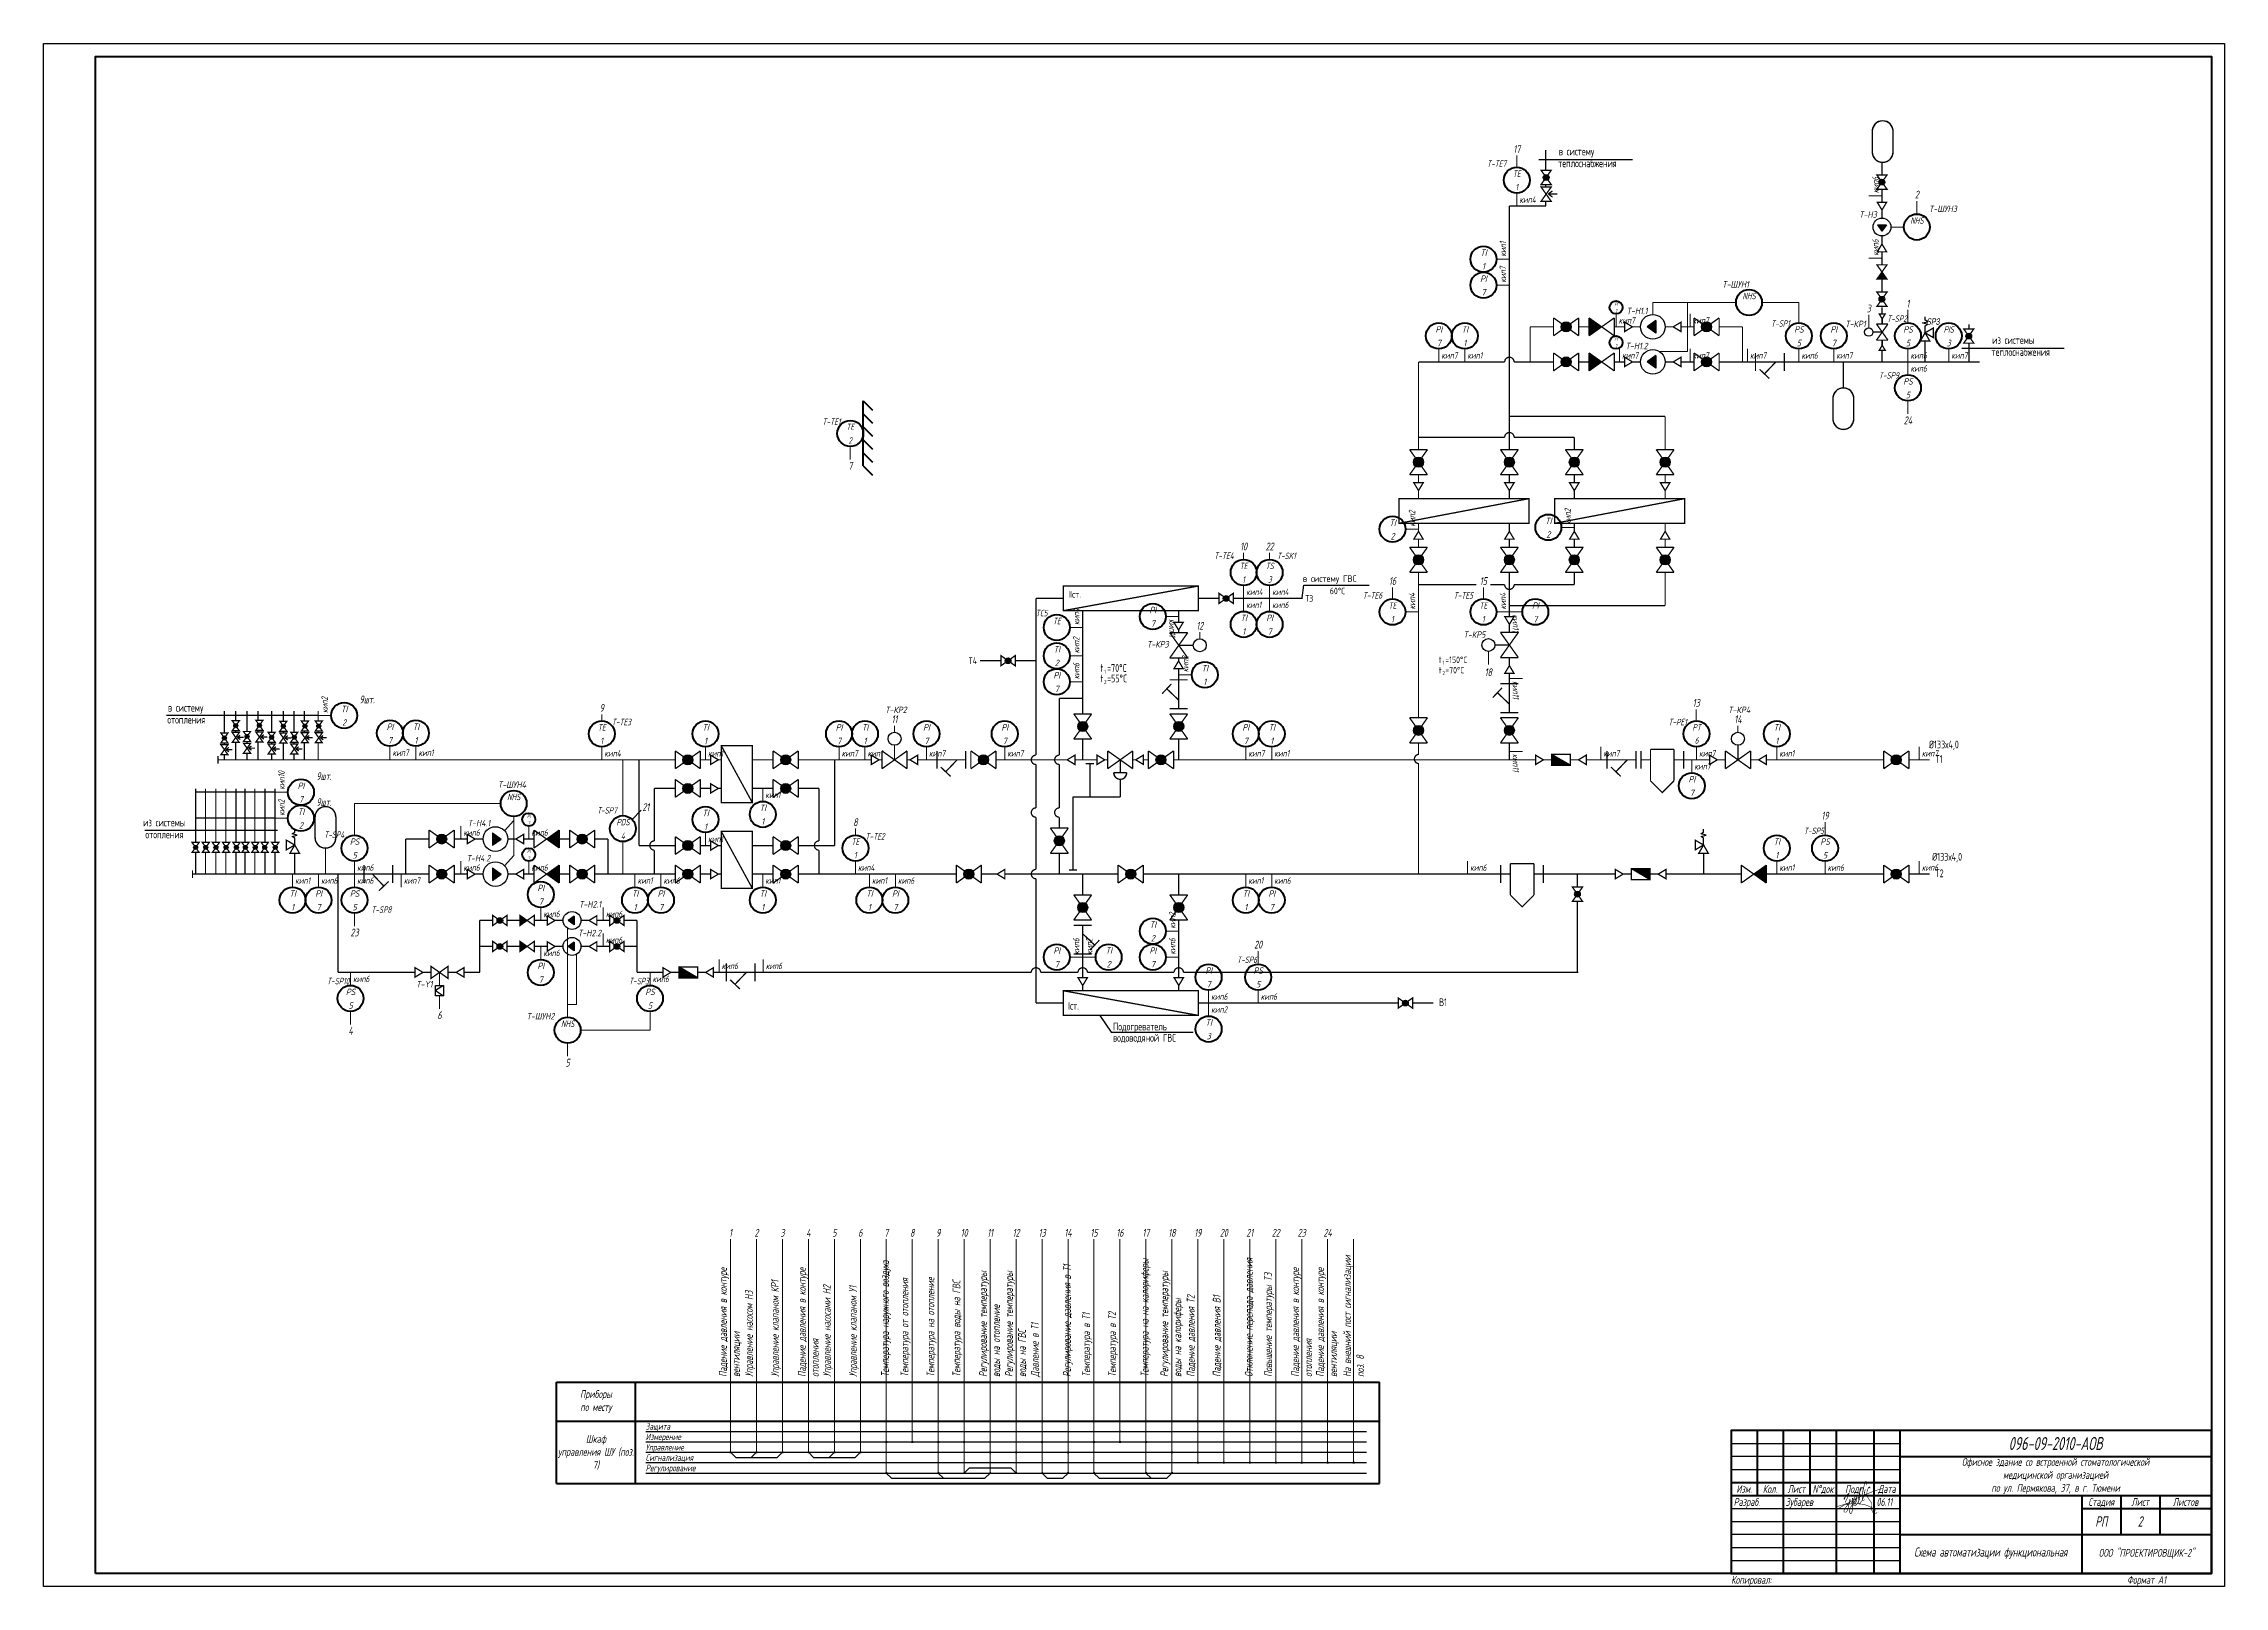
# Model space of a CAD drawing. Extents: x 37 to 1092, y -2983 to -601.
# Drawn here: x 37 to 877, y -1493 to -899 of the extents above; entities that cross this region are included whole.
import ezdxf
from ezdxf.enums import TextEntityAlignment as Align

# ---------------------------------------------------------------- set-up
doc = ezdxf.new("R2010")
doc.units = 0
for name, color, linetype, lineweight in [('AV_K_DEVICE', 1, 'Continuous', 40), ('AV_K_WIRES', 2, 'Continuous', 20), ('AV_T_DEVICE', 1, 'Continuous', 70), ('TABLE', 7, 'Continuous', 50)]:
    doc.layers.add(name, color=color, linetype=linetype, lineweight=lineweight)
for name, color, linetype in [('FORMAT', 134, 'Continuous'), ('TEXT', 4, 'Continuous'), ('WINOSKA', 2, 'Continuous'), ('ОВ_Отопление', 6, 'Continuous'), ('Отопление', 7, 'Continuous')]:
    doc.layers.add(name, color=color, linetype=linetype)
doc.styles.add('R2_5', font='romant.shx', dxfattribs={"width": 0.65, "oblique": 12, "height": 2.5})
doc.styles.add('R2_5 compressed', font='gewind.shx', dxfattribs={"width": 0.5, "oblique": 12, "height": 2.5})
doc.styles.get("Standard").update_dxf_attribs({"font": 'romant.shx', "width": 0.65, "oblique": 12})

msp = doc.modelspace()

# ---------------------------------------------------------------- texts
at = {"layer": 'AV_K_DEVICE', "style": 'R2_5', "oblique": 15, "width": 0.65}
for p in [(758.75, -966.93), (694.09, -995.99), (218.26, -1188.87), (239.04, -1276.18)]:
    msp.add_text('NHS', height=2.5, dxfattribs=at).set_placement(p, align=Align.MIDDLE_CENTER)
at = {"layer": 'FORMAT', "style": 'R2_5', "oblique": 12, "width": 0.65}
for s, height, p in [('9шт.', 3, (161.79, -1151.32)), ('9шт.', 3, (145.16, -1180.88)), ('9шт.', 3, (145.16, -1190.88)), ('Стадия', 3, (829.78, -1460.32)), ('Лист', 3, (844.78, -1460.32)), ('Листов', 3, (862.24, -1460.32)), ('РП', 4, (829.78, -1467.82)), ('Формат А1', 3, (847.24, -1490.32))]:
    msp.add_text(s, height=height, dxfattribs=at).set_placement(p, align=Align.MIDDLE_CENTER)
msp.add_text('Разраб.', height=3, dxfattribs=at).set_placement((688.2, -1461.82))
for s, p in [('Изм.', (692.2, -1456.82)), ('Кол.', (702.2, -1456.82)), ('Лист', (712.35, -1456.82)), ('N%%dдок', (722.6, -1456.82)), ('Подп.', (734.95, -1456.82)), ('Дата', (747.2, -1456.82))]:
    msp.add_text(s, height=3, dxfattribs=at).set_placement(p, align=Align.CENTER)
msp.add_text('Копировал:', height=3, dxfattribs=at).set_placement((687.2, -1490.32), align=Align.MIDDLE_LEFT)
at = {"layer": 'FORMAT', "insert": (847.24, -1480.32), "char_height": 3, "width": 48.2605, "attachment_point": 5, "line_spacing_factor": 0.8, "style": 'R2_5'}
msp.add_mtext('ООО "ПРОЕКТИРОВЩИК-2"', dxfattribs=at)
at = {"layer": 'TEXT', "style": 'R2_5', "width": 0.65}
for s, height, oblique, p in [('T-TE7', 2.5, 15, (593.1, -946.23)), ('T-TE4', 2.5, 15, (488.02, -1097.24)), ('T-TE6', 2.5, 15, (545.25, -1112.5)), ('T-TE5', 2.5, 15, (580.25, -1112.5)), ('T-TE3', 2.5, 15, (255.98, -1161.29)), ('T-TE2', 2.5, 15, (353.68, -1205.29)), ('Зубарев', 3, 12, (708.2, -1461.82)), ('06.11', 3, 12, (743.2, -1461.82))]:
    msp.add_text(s, height=height, dxfattribs=dict(at, oblique=oblique)).set_placement(p)
at = {"layer": 'TEXT', "style": 'R2_5', "oblique": 12, "width": 0.75}
for s, p in [('Т-Н3', (743.32, -966.61)), ('Т-ШУН3', (774.18, -964.43)), ('Т-ШУН1', (694.09, -993.49)), ('Т-Н1.1', (655.05, -1003.74)), ('Т-КР1', (739.08, -1008.75)), ('Т-Н1.2', (655.05, -1017.24)), ('Т-КР5', (592.56, -1128.33)), ('Т-КР3', (470.57, -1132.09)), ('Т-КР2', (369.68, -1157.32)), ('Т-КР4', (694.56, -1157.32)), ('Т-Н4.1', (209.25, -1200.95)), ('Т-Н4.2', (209.25, -1214.45)), ('Т-Н2.1', (251.99, -1232.21)), ('Т-Н2.2', (251.99, -1243.26))]:
    msp.add_text(s, height=2.5, dxfattribs=at).set_placement(p, align=Align.BOTTOM_RIGHT)
at = {"layer": 'TEXT', "style": 'R2_5', "oblique": 15, "width": 0.65}
for s, p in [('T-SP1', (709.77, -1007.83)), ('T-SP2', (754.86, -1005.96)), ('T-SP9', (751.79, -1027.83)), ('T-TE1', (344.15, -1045.62)), ('T-SK1', (519.49, -1097.31)), ('T-PE1', (670.12, -1161.29)), ('Т-SP7', (257.94, -1195.3)), ('T-SP5', (722.9, -1203.16)), ('T-SP4', (152.97, -1204.63)), ('T-SP8', (171.16, -1233.48)), ('T-SP6', (504.55, -1252.81)), ('T-SP10', (154.95, -1261.01)), ('T-SP3', (270.3, -1261.01))]:
    msp.add_text(s, height=2.5, dxfattribs=at).set_placement(p, align=Align.RIGHT)
at = {"layer": 'TEXT', "style": 'R2_5', "oblique": 12, "width": 0.75}
for s, p in [('Т-ШУН4', (223.05, -1184.11)), ('Т-Y1', (187.05, -1260.97)), ('Т-ШУН2', (233.96, -1273.29))]:
    msp.add_text(s, height=2.5, dxfattribs=at).set_placement(p, align=Align.MIDDLE_RIGHT)
at = {"layer": 'TEXT', "style": 'R2_5', "oblique": 12, "width": 0.65}
msp.add_text('2', height=4, dxfattribs=at).set_placement((844.78, -1467.82), align=Align.MIDDLE_CENTER)
at = {"layer": 'TEXT', "style": 'R2_5'}
for s, insert, char_height, attachment_point in [('17', (604.64, -940.95), 3, 8), ('2', (758.75, -958.43), 3, 8), ('3', (740.21, -1002.28), 3, 8), ('1', (755.32, -1000.36), 3, 8), ('24', (755.32, -1042.36), 3, 2), ('7', (347.92, -1059.9), 3, 2), ('10', (499.44, -1093.91), 3, 8), ('22', (509.44, -1093.91), 3, 8), ('16', (556.79, -1107.22), 3, 8), ('15', (591.79, -1107.22), 3, 8), ('12', (482.53, -1124.47), 3, 8), ('18', (593.69, -1142.35), 3, 8), ('9', (252.2, -1156.07), 3, 8), ('11', (364.95, -1160.47), 3, 8), ('13', (673.76, -1154.15), 3, 8), ('14', (689.83, -1160.47), 3, 8), ('21', (269.16, -1191.3), 3, 2), ('8', (349.9, -1200.07), 3, 8), ('19', (723.37, -1197.57), 3, 8), ('23', (156.97, -1239.57), 3, 2), ('20', (505.02, -1247.22), 3, 8), ('6', (189.69, -1271.41), 3, 2), ('4', (155.42, -1277.42), 3, 2), ('5', (239.04, -1289.68), 3, 2), ('1', (301.79, -1358.18), 3, 8), ('2', (311.79, -1358.18), 3, 8), ('3', (321.79, -1358.18), 3, 8), ('4', (331.79, -1358.18), 3, 8), ('5', (341.79, -1358.18), 3, 8), ('6', (351.79, -1358.18), 3, 8), ('7', (361.79, -1358.18), 3, 8), ('8', (371.79, -1358.18), 3, 8), ('9', (381.79, -1358.18), 3, 8), ('10', (391.79, -1358.18), 3, 8), ('11', (401.79, -1358.18), 3, 8), ('12', (411.79, -1358.18), 3, 8), ('13', (421.79, -1358.18), 3, 8), ('14', (431.79, -1358.18), 3, 8), ('15', (441.79, -1358.18), 3, 8), ('16', (451.79, -1358.18), 3, 8), ('17', (461.79, -1358.18), 3, 8), ('18', (471.79, -1358.18), 3, 8), ('19', (481.79, -1358.18), 3, 8), ('20', (491.79, -1358.18), 3, 8), ('21', (501.79, -1358.18), 3, 8), ('22', (511.79, -1358.18), 3, 8), ('23', (521.79, -1358.18), 3, 8), ('24', (531.79, -1358.18), 3, 8), ('Защита', (269.12, -1433.18), 2.5, 7), ('Измерение', (269.12, -1437.18), 2.5, 7), ('Управление', (269.12, -1441.18), 2.5, 7), ('Сигнализация', (269.12, -1445.18), 2.5, 7), ('Регулирование', (269.12, -1449.18), 2.5, 7)]:
    msp.add_mtext(s, dxfattribs=dict(at, insert=insert, char_height=char_height, attachment_point=attachment_point))
at = {"layer": 'TEXT', "char_height": 3, "width": 50, "attachment_point": 4, "rotation": 90, "style": 'R2_5'}
for s, insert in [('Падение давления в контуре отопления', (331.79, -1412.18)), ('Падение давления в контуре отопления ', (521.79, -1412.18)), ('На внешний пост сигнализации поз. 8', (541.79, -1412.18)), ('Падение давления в контуре вентиляции', (301.79, -1412.18)), ('Температура наружного воздуха ', (361.7, -1412.18)), ('Температура на отопление\\P ', (381.7, -1412.18)), ('Регулирование температуры\\Pводы на отопление ', (401.79, -1412.18)), ('Регулирование температуры\\Pводы на ГВС ', (411.79, -1412.18)), ('Регулирование давления в Т1', (431.79, -1412.18)), ('Температура на на калориферы', (461.7, -1412.18)), ('Регулирование температуры\\Pводы на калориферы ', (471.79, -1412.18)), ('Отклонение перепада давления ', (501.79, -1412.18)), ('Повышение температуры T3\\P ', (511.79, -1412.18)), ('Падение давления в контуре вентиляции ', (531.79, -1412.18)), ('Управление насосом Н3\\P  ', (311.79, -1412.18)), ('Управление клапаном КР1\\P ', (321.79, -1412.18)), ('Управление насосами Н2\\P  ', (341.79, -1412.18)), ('Управление клапаном У1\\P ', (351.79, -1412.18)), ('Температура от отопления\\P ', (371.7, -1412.18)), ('Температура воды на ГВС\\P ', (391.7, -1412.18)), ('Падение давления Т2\\P ', (481.79, -1412.18)), ('Падение давления B1\\P ', (491.79, -1412.18)), ('Давление в Т1\\P ', (421.79, -1412.18)), ('Температура в Т1\\P ', (441.7, -1412.18)), ('Температура в Т2\\P ', (451.7, -1412.18))]:
    msp.add_mtext(s, dxfattribs=dict(at, insert=insert))
at = {"layer": 'TEXT', "attachment_point": 5, "style": 'R2_5'}
for s, insert, char_height, width in [('Приборы\\Pпо месту', (249.96, -1421.68), 3, 30), ('096-09-2010-АОВ', (812.2, -1437.82), 5, 119.8), ('Шкаф\\Pуправления ШУ (поз. 7)', (249.96, -1441.18), 3, 30), ('Офисное здание со встроенной стоматологической\\Pмедицинской организацией \\Pпо ул. Пермякова, 37, в г. Тюмени', (812.2, -1450.32), 3, 119.8)]:
    msp.add_mtext(s, dxfattribs=dict(at, insert=insert, char_height=char_height, width=width))
at = {"layer": 'TEXT', "insert": (787.2, -1480.07), "char_height": 3.5, "width": 70, "attachment_point": 5, "line_spacing_factor": 0.8, "style": 'R2_5'}
msp.add_mtext('Схема автоматизации функциональная', dxfattribs=at)
at = {"layer": 'ОВ_Отопление', "ltscale": 100, "width": 0.65}
for s, p in [('в систему', (620.83, -941.81)), ('теплоснабжения ', (620.58, -946.4)), ('теплоснабжения ', (787.52, -1019.04)), ('из системы', (787.76, -1014.45)), ('t =70%%DC', (444.24, -1140.72)), ('t =55%%DC', (444.24, -1144.72)), ('отопления ', (84.85, -1160.61)), ('в систему', (85.09, -1156.01)), ('%%C133х4,0', (763.39, -1170.16)), ('Т1', (765.92, -1175.76)), ('из системы', (75.54, -1200.21)), ('отопления ', (76.41, -1204.8)), ('%%C133х4,0', (764.64, -1213.4)), ('Т2', (765.92, -1219.76)), ('Iст.', (431.85, -1270.76)), ('В1', (574.74, -1269.41)), ('Подогреватель', (449.12, -1278.74)), ('водоводяной ГВС', (449.12, -1283.1))]:
    msp.add_text(s, height=3, dxfattribs=at).set_placement(p)
at = {"layer": 'ОВ_Отопление'}
for s, height, width, p in [(' в систему ГВС', 2.5, 0.8, (520.78, -1106.06)), ('60%%DC', 2.5, 0.7, (532.62, -1110.81)), ('IIст.', 2.5, 0.8, (431.85, -1112.09)), ('Т3', 2.5, 0.7, (523.14, -1113.66)), ('Т4', 2.5, 0.7, (393.52, -1137.65)), ('1', 1.5, 0.7, (445.69, -1141.36)), ('2', 1.5, 0.7, (445.69, -1145.36))]:
    msp.add_text(s, height=height, dxfattribs=dict(at, width=width)).set_placement(p)
at = {"layer": 'Отопление', "width": 0.7}
for s, height, p in [('t =150%%DC', 2.5, (574.59, -1137.31)), ('t =70%%DC', 2.5, (574.59, -1141.31)), ('1', 1.5, (576.04, -1137.95)), ('2', 1.5, (576.04, -1141.95))]:
    msp.add_text(s, height=height, dxfattribs=at).set_placement(p)

# ---------------------------------------------------------------- blocks, each defined once
blk = doc.blocks.new('ESMU')
blk.add_circle((0, 5), 5)
at = {"style": 'R2_5', "oblique": 12, "width": 0.65}
for s, p in [('TE', (0, 7.5)), ('2', (-0.01, 2.26))]:
    blk.add_text(s, height=2.5, dxfattribs=at).set_placement(p, align=Align.MIDDLE_CENTER)
blk = doc.blocks.new('ТС035-50М.В3.60')
blk.add_circle((0, 5), 5)
at = {"style": 'R2_5', "oblique": 12, "width": 0.65}
for s, p in [('TE', (0, 7.5)), ('1', (-0.01, 2.26))]:
    blk.add_text(s, height=2.5, dxfattribs=at).set_placement(p, align=Align.MIDDLE_CENTER)
blk = doc.blocks.new('кип4 ЗК4-1-7-95 установка 02-20-20-10-1')
blk.add_line((0, 5), (0, 0))
at = {"insert": (1, 2.5), "char_height": 2.5, "attachment_point": 4, "line_spacing_factor": 0.8, "style": 'R2_5'}
blk.add_mtext('кип4', dxfattribs=at)
blk = doc.blocks.new('PD')
at = {"layer": 'AV_K_DEVICE'}
blk.add_circle((0, 5), 5, dxfattribs=at)
at = {"layer": 'AV_K_DEVICE', "style": 'R2_5', "oblique": 15, "width": 0.65}
for s, p in [('PT', (0, 7.5)), ('6', (0, 2.5))]:
    blk.add_text(s, height=2.5, dxfattribs=at).set_placement(p, align=Align.MIDDLE_CENTER)
blk = doc.blocks.new('кип7 ЗК14-2-3-98 установка 3в')
blk.add_line((0, 5), (0, 0))
at = {"insert": (1, 2.5), "char_height": 2.5, "attachment_point": 4, "line_spacing_factor": 0.8, "style": 'R2_5'}
blk.add_mtext('кип7', dxfattribs=at)
blk = doc.blocks.new('Дифманометр перепадометр ДСП-4сг-М1')
blk.add_circle((0, 5), 5)
at = {"style": 'R2_5', "oblique": 15, "width": 0.65}
for s, p in [('PDS', (0, 7.5)), ('4', (-0.01, 2.26))]:
    blk.add_text(s, height=2.5, dxfattribs=at).set_placement(p, align=Align.MIDDLE_CENTER)
blk = doc.blocks.new('Термореле KP35')
blk.add_circle((0, 5), 5)
at = {"style": 'R2_5', "oblique": 15, "width": 0.65}
for s, p in [('TS', (0, 7.5)), ('3', (-0.01, 2.26))]:
    blk.add_text(s, height=2.5, dxfattribs=at).set_placement(p, align=Align.MIDDLE_CENTER)
blk = doc.blocks.new('SIGNATURE_ZAM')
for points in [[(21.6, 1.7, 0, 0.3, 0), (21.4, 2, 0.5, 0.4, 0), (20.7, 2.6, 0.4, 0.3, 0), (19.7, 3.2, 0.3, 0.3, 0), (18.9, 3.6, 0.3, 0.3, 0), (18, 4.1, 0.3, 0.3, 0), (17, 4.5, 0.3, 0.3, 0), (16, 4.8, 0.3, 0.3, 0), (14.9, 5.1, 0.3, 0.3, 0), (14.2, 5.2, 0.3, 0.3, 0), (13, 5.3, 0.3, 0.3, 0), (12.1, 5.4, 0.3, 0.3, 0), (10.8, 5.4, 0.3, 0.3, 0), (8.4, 5.4, 0.3, 0.3, 0), (7, 5.3, 0.3, 0.3, 0), (5.6, 5.1, 0.3, 0.3, 0), (4, 4.9, 0.3, 0.3, 0), (3.1, 4.7, 0.3, 0.3, 0), (2.3, 4.5, 0.3, 0.3, 0), (1.2, 4.1, 0.3, 0.3, 0), (0.2, 3.6, 0.3, 0.3, 0), (0, 3.2, 0.3, 0.3, 0), (0.1, 2.9, 0.3, 0.3, 0), (0.5, 2.8, 0.3, 0.3, 0), (1.1, 2.8, 0.3, 0.3, 0), (1.8, 3.2, 0.3, 0.3, 0), (3.2, 4, 0.3, 0.3, 0), (4.4, 4.7, 0.3, 0.3, 0), (5.5, 5.4, 0.3, 0.3, 0), (6.5, 5.9, 0.3, 0.3, 0), (7.9, 6.7, 0.3, 0.3, 0), (9.4, 7.5, 0.3, 0.3, 0), (10.3, 7.9, 0.3, 0.3, 0), (11.6, 8.6, 0.3, 0.3, 0), (13.4, 9.4, 0.3, 0.3, 0), (15, 10.1, 0.3, 0.3, 0), (16.2, 10.6, 0.3, 0.3, 0), (17.8, 11.2, 0.3, 0.3, 0), (19.5, 11.9, 0.3, 0.3, 0), (21.1, 12.5, 0.3, 0.3, 0), (22.9, 13.1, 0.3, 0.3, 0), (24.2, 13.6, 0.3, 0.3, 0), (25, 13.8, 0.3, 0.3, 0), (25.7, 13.9, 0.3, 0.3, 0)], [(4.7, 7.9, 0.5, 0.6, 0), (4.4, 8.1, 0.6, 0.6, 0), (4.6, 8.7, 0.4, 0.3, 0), (5.2, 9.5, 0.3, 0.3, 0), (5.9, 10.4, 0.3, 0.4, 0), (6.4, 10.7, 0.4, 0.4, 0), (6.7, 11, 0.4, 0.3, 0), (6.8, 11.1, 0.4, 0.4, 0), (6.9, 11.1, 0.4, 0.4, 0), (6.9, 11, 0.4, 0.4, 0), (6.8, 10.7, 0.4, 0.4, 0), (6.7, 10.2, 0.4, 0.3, 0), (6.5, 9.8, 0.3, 0.3, 0), (6.3, 9.2, 0.3, 0.3, 0), (6, 8.4, 0.3, 0.3, 0), (5.7, 7.8, 0.3, 0.3, 0), (5.4, 7.3, 0.3, 0.3, 0), (5.2, 6.8, 0.3, 0.3, 0), (5.1, 6.4, 0.3, 0.3, 0), (5.1, 6.2, 0.3, 0.3, 0), (5.1, 5.9, 0.3, 0.3, 0), (5.2, 5.8, 0.3, 0.3, 0), (5.4, 5.7, 0.3, 0.3, 0), (5.9, 5.5, 0.3, 0.3, 0), (6.4, 5.2, 0.3, 0.3, 0), (6.6, 5, 0.3, 0.3, 0), (6.8, 4.7, 0.3, 0.3, 0), (6.8, 4.1, 0.3, 0.3, 0), (6.8, 3.7, 0.3, 0.3, 0), (6.6, 3, 0.3, 0.3, 0), (6.3, 2.3, 0.3, 0.3, 0), (6.1, 1.6, 0.3, 0.3, 0), (5.8, 1.2, 0.3, 0.3, 0), (5.3, 0.8, 0.3, 0.3, 0), (5.2, 0.8, 0.3, 0.3, 0), (5, 0.8, 0.3, 0.3, 0), (4.8, 0.8, 0.3, 0.3, 0), (4.6, 0.8, 0.3, 0.3, 0), (4.4, 1, 0.3, 0.3, 0), (4.3, 1.2, 0.3, 0.3, 0), (4.2, 1.4, 0.3, 0.3, 0), (4.3, 1.8, 0.3, 0.3, 0), (4.5, 2.2, 0.3, 0.3, 0), (4.8, 2.7, 0.3, 0.3, 0), (5.2, 3.3, 0.3, 0.3, 0), (5.7, 4, 0.3, 0.3, 0), (6, 4.4, 0.3, 0.3, 0), (6.3, 4.9, 0.3, 0.3, 0), (6.8, 5.5, 0.3, 0.3, 0), (7.1, 5.9, 0.3, 0.3, 0), (7.3, 6.2, 0.3, 0.3, 0), (7.6, 6.7, 0.3, 0.3, 0), (7.8, 7.2, 0.3, 0.3, 0), (7.8, 7.5, 0.3, 0.3, 0), (7.8, 7.7, 0.3, 0.3, 0), (7.7, 7.8, 0.3, 0.3, 0), (7.6, 7.8, 0.3, 0.3, 0), (7.5, 7.8, 0.3, 0.3, 0), (7.4, 7.7, 0.3, 0.3, 0), (7.4, 7.5, 0.3, 0.3, 0), (7.4, 7.2, 0.3, 0.3, 0), (7.4, 6.9, 0.3, 0.3, 0), (7.4, 6.5, 0.3, 0.3, 0), (7.3, 5.8, 0.3, 0.3, 0), (7.4, 5.4, 0.3, 0.3, 0), (7.4, 5.3, 0.3, 0.3, 0), (7.6, 5.2, 0.3, 0.3, 0), (7.7, 5.3, 0.3, 0.3, 0), (7.9, 5.4, 0.3, 0.3, 0), (8.2, 5.7, 0.3, 0.3, 0), (8.5, 6.2, 0.3, 0.3, 0), (8.7, 6.7, 0.3, 0.3, 0), (8.9, 7.1, 0.3, 0.3, 0), (9.1, 7.6, 0.3, 0.3, 0), (9.2, 7.9, 0.3, 0.3, 0), (9.2, 8.2, 0.3, 0.3, 0), (9.2, 8.4, 0.3, 0.3, 0), (9.1, 8.4, 0.3, 0.3, 0), (9, 8.4, 0.3, 0.3, 0), (8.9, 8.4, 0.3, 0.3, 0), (8.9, 8.2, 0.3, 0.3, 0), (8.9, 8.1, 0.3, 0.3, 0), (8.9, 7.8, 0.3, 0.3, 0), (9, 6.6, 0.3, 0.3, 0), (9, 5.8, 0.3, 0.3, 0), (9, 4.7, 0.3, 0.3, 0), (9, 4.1, 0.3, 0.3, 0), (9, 3.2, 0.3, 0.3, 0), (8.9, 2.3, 0.3, 0.3, 0), (8.8, 1.8, 0.3, 0.3, 0), (8.7, 1.4, 0.3, 0.3, 0), (8.6, 0.7, 0.3, 0.3, 0), (8.4, 0.3, 0.3, 0.3, 0), (8.3, 0.1, 0.3, 0.3, 0), (8.1, 0, 0.3, 0.3, 0), (7.9, 0, 0.3, 0.3, 0), (7.7, 0.2, 0.3, 0.3, 0), (7.4, 0.6, 0.3, 0.3, 0), (7.2, 1.1, 0.3, 0.3, 0), (7.2, 1.9, 0.3, 0.3, 0), (7.4, 2.6, 0.3, 0.3, 0), (7.9, 3.5, 0.3, 0.3, 0), (8.4, 4.4, 0.3, 0.3, 0), (8.8, 5, 0.3, 0.3, 0), (9.4, 5.9, 0.3, 0.3, 0), (10, 6.6, 0.3, 0.3, 0), (10.4, 7.3, 0.3, 0.3, 0), (10.5, 7.5, 0.3, 0.3, 0), (10.6, 7.8, 0.3, 0.3, 0), (10.7, 8.1, 0.3, 0.3, 0), (10.6, 7.3, 0.3, 0.3, 0), (10.5, 6.9, 0.3, 0.3, 0), (10.3, 6.4, 0.3, 0.3, 0), (10.2, 6.1, 0.3, 0.3, 0), (10, 5.8, 0.3, 0.3, 0), (9.9, 5.5, 0.3, 0.3, 0), (9.9, 5.3, 0.3, 0.3, 0), (10.1, 5.2, 0.3, 0.3, 0), (10.3, 5.3, 0.3, 0.3, 0), (10.4, 5.5, 0.3, 0.3, 0), (10.7, 6, 0.3, 0.3, 0), (10.8, 6.2, 0.3, 0.3, 0), (11, 6.7, 0.3, 0.3, 0), (11.2, 7.2, 0.3, 0.3, 0), (11.2, 7.9, 0.3, 0.3, 0), (11.2, 8.8, 0.3, 0.3, 0), (11.1, 9.1, 0.3, 0.3, 0), (10.9, 9.5, 0.3, 0.3, 0), (10.6, 9.6, 0.3, 0.3, 0), (10.5, 9.6, 0.3, 0.3, 0), (10.3, 9.3, 0.3, 0.3, 0), (10.1, 8.8, 0.3, 0.3, 0), (9.8, 8, 0.3, 0.3, 0), (9.7, 7.5, 0.3, 0.3, 0), (9.6, 7, 0.3, 0.3, 0), (9.6, 6.4, 0.3, 0.3, 0), (9.5, 5.7, 0.3, 0.3, 0), (9.5, 5.1, 0.3, 0.3, 0), (9.6, 4.7, 0.3, 0.3, 0), (9.8, 4.4, 0.3, 0.3, 0), (10.2, 4.3, 0.3, 0.3, 0), (10.6, 4.5, 0.3, 0.3, 0), (11, 4.9, 0.3, 0.3, 0), (11.4, 5.3, 0.3, 0.3, 0), (11.9, 6, 0.3, 0.3, 0), (12.2, 6.6, 0.3, 0.3, 0), (12.6, 7.4, 0.3, 0.3, 0), (12.9, 8.5, 0.3, 0.3, 0), (13, 9.5, 0.3, 0.3, 0), (13.1, 9.7, 0.3, 0.3, 0), (13, 10.8, 0.3, 0.3, 0), (13, 11.8, 0.3, 0.3, 0), (13.1, 12.9, 0.3, 0.3, 0), (13.1, 13.7, 0.3, 0.3, 0), (13.3, 14.3, 0.3, 0.3, 0), (13.7, 14.3, 0.3, 0.3, 0), (13.7, 13.7, 0.3, 0.3, 0), (13.4, 12.9, 0.3, 0.3, 0), (12.9, 12.2, 0.3, 0.3, 0), (12.7, 10.9, 0.3, 0.3, 0), (12.5, 9.7, 0.3, 0.3, 0), (12.4, 8.9, 0.3, 0.3, 0), (12.3, 7.9, 0.3, 0.3, 0), (12.2, 7, 0.3, 0.3, 0), (12.2, 6.2, 0.3, 0.3, 0), (12.3, 5.8, 0.3, 0.3, 0), (12.5, 5.6, 0.3, 0.3, 0), (12.7, 5.5, 0.3, 0.3, 0), (13, 5.6, 0.3, 0.3, 0), (13.3, 6, 0.3, 0.3, 0), (13.7, 6.5, 0.3, 0.3, 0), (14.1, 7.1, 0.3, 0.3, 0), (14.6, 8.1, 0.3, 0.3, 0), (15, 8.9, 0.3, 0.3, 0), (15.3, 9.8, 0.3, 0.3, 0), (15.5, 11.1, 0.3, 0.3, 0), (15.7, 12.1, 0.3, 0.2, 0), (15.9, 13.3, 0.2, 0, 0), (16.1, 14.2, 0, 0, 0)], [(16.4, 15.4, 0, 0.3, 0), (16.6, 16.5, 0.3, 0.4, 0), (16.7, 17.2, 0.4, 0.5, 0), (16.6, 17.5, 0.5, 0.5, 0), (16.2, 17.6, 0.5, 0.5, 0), (16, 17.3, 0.5, 0.3, 0), (15.7, 16.8, 0.3, 0.3, 0), (15.5, 15.9, 0.3, 0.3, 0), (15.2, 14.9, 0.3, 0.3, 0), (15, 13.6, 0.3, 0.3, 0), (14.7, 12.6, 0.3, 0.3, 0), (14.6, 11.4, 0.3, 0.3, 0), (14.4, 10.2, 0.3, 0.3, 0), (14.3, 9.1, 0.3, 0.3, 0), (14.3, 8.3, 0.3, 0.3, 0), (14.4, 7.5, 0.3, 0.3, 0), (14.8, 7.2, 0.3, 0.3, 0), (15.2, 7.3, 0.3, 0.2, 0), (15.5, 7.7, 0.2, 0, 0), (15.9, 8, 0, 0, 0)], [(18.6, 13.7, 0, 0.5, 0), (18.5, 14.3, 0.5, 0.5, 0), (18.3, 14.6, 0.5, 0.4, 0), (17.9, 14.5, 0.4, 0.3, 0), (17.5, 13.9, 0.3, 0.3, 0), (17.2, 13.1, 0.3, 0.3, 0), (16.9, 12.1, 0.3, 0.3, 0), (16.8, 11.2, 0.3, 0.3, 0), (16.9, 10.3, 0.3, 0.3, 0), (17.1, 9.5, 0.3, 0.3, 0), (17.5, 8.7, 0.3, 0.3, 0), (18, 7.9, 0.3, 0.3, 0), (18.5, 7.2, 0.3, 0.3, 0), (18.9, 6.7, 0.3, 0.3, 0), (19.3, 6.1, 0.3, 0.3, 0), (19.4, 5.5, 0.3, 0.3, 0), (19.4, 4.6, 0.3, 0.3, 0), (19.3, 3.7, 0.3, 0.3, 0), (19.4, 2.9, 0.3, 0.3, 0), (19.6, 2, 0.3, 0.3, 0), (19.7, 1.5, 0.3, 0.3, 0), (19.8, 1.2, 0.3, 0.3, 0), (20.1, 0.8, 0.3, 0.3, 0), (20.6, 0.2, 0.3, 0.3, 0), (21.1, -0.1, 0.3, 0.3, 0), (21.6, -0.1, 0.3, 0.3, 0), (21.9, 0.1, 0.3, 0.3, 0), (22.1, 0.3, 0.3, 0.3, 0), (22.3, 0.6, 0.3, 0.3, 0), (22.4, 0.8, 0.3, 0.3, 0), (22.3, 0.9, 0, 0, 0)]]:
    blk.add_lwpolyline(points, format="xyseb")
blk = doc.blocks.new('кип1 ЗК4-1-1-95 установка 01-10-20-10')
blk.add_line((0, 5), (0, 0))
at = {"insert": (1, 2.5), "char_height": 2.5, "attachment_point": 4, "line_spacing_factor": 0.8, "style": 'R2_5'}
blk.add_mtext('кип1', dxfattribs=at)
blk = doc.blocks.new('TERMOMETR_R5503_0-120_80mm')
blk.add_circle((0, 5), 5)
at = {"style": 'R2_5', "oblique": 15, "width": 0.75}
for s, p in [('TI', (0, 7.5)), ('1', (-0.01, 2.26))]:
    blk.add_text(s, height=2.5, dxfattribs=at).set_placement(p, align=Align.MIDDLE_CENTER)
blk = doc.blocks.new('кип6 ЗК14-2-1-98 установка 1а')
blk.add_line((0, 5), (0, 0))
at = {"insert": (1, 2.5), "char_height": 2.5, "attachment_point": 4, "line_spacing_factor": 0.8, "style": 'R2_5'}
blk.add_mtext('кип6', dxfattribs=at)
blk = doc.blocks.new('MANOMETR_0..6KGSM2')
blk.add_circle((0, 5), 5)
at = {"style": 'R2_5', "oblique": 15, "width": 0.75}
for s, p in [('PI', (0, 7.5)), ('7', (-0.01, 2.26))]:
    blk.add_text(s, height=2.5, dxfattribs=at).set_placement(p, align=Align.MIDDLE_CENTER)
blk = doc.blocks.new('кип2 ЗК4-1-6-95 установка 01-10-20-10-1')
blk.add_line((0, 5), (0, 0))
at = {"insert": (1, 2.5), "char_height": 2.5, "attachment_point": 4, "line_spacing_factor": 0.8, "style": 'R2_5'}
blk.add_mtext('кип2', dxfattribs=at)
blk = doc.blocks.new('TERMOMETR_A5503_0-120_80mm')
blk.add_circle((0, 5), 5)
at = {"style": 'R2_5', "oblique": 15, "width": 0.75}
for s, p in [('TI', (0, 7.5)), ('2', (-0.01, 2.26))]:
    blk.add_text(s, height=2.5, dxfattribs=at).set_placement(p, align=Align.MIDDLE_CENTER)
blk = doc.blocks.new('TERMOMETR_R5503_-30-50_80mm')
blk.add_circle((0, 5), 5)
at = {"style": 'R2_5', "oblique": 15, "width": 0.75}
for s, p in [('TI', (0, 7.5)), ('3', (-0.01, 2.26))]:
    blk.add_text(s, height=2.5, dxfattribs=at).set_placement(p, align=Align.MIDDLE_CENTER)
blk = doc.blocks.new('кип10 ЗК14-2-2-98 установка 2а')
blk.add_line((0, 5), (0, 0))
at = {"insert": (1, 2.5), "char_height": 2.5, "attachment_point": 4, "line_spacing_factor": 0.8, "style": 'R2_5'}
blk.add_mtext('кип10', dxfattribs=at)
blk = doc.blocks.new('TERMOMETR_R5503_0-150_80mm')
blk.add_circle((0, 5), 5)
at = {"style": 'R2_5', "oblique": 15, "width": 0.75}
for s, p in [('TI', (0, 7.5)), ('1', (-0.01, 2.26))]:
    blk.add_text(s, height=2.5, dxfattribs=at).set_placement(p, align=Align.MIDDLE_CENTER)
blk = doc.blocks.new('кип11 ЗК14-2-4-98 установка 4в')
blk.add_line((0, 5), (0, 0))
at = {"insert": (1, 2.5), "char_height": 2.5, "attachment_point": 4, "line_spacing_factor": 0.8, "style": 'R2_5'}
blk.add_mtext('кип11', dxfattribs=at)
blk = doc.blocks.new('ESMY')
blk.add_circle((0, 5), 5)
at = {"style": 'R2_5', "oblique": 15, "width": 0.65}
blk.add_text('TE', height=2.5, dxfattribs=at).set_placement((0, 7.5), align=Align.MIDDLE_CENTER)
blk = doc.blocks.new('PS_(мин давление)_KPI-35(DANFOS)')
blk.add_circle((0, 5), 5)
at = {"style": 'R2_5', "oblique": 15, "width": 0.75}
for s, p in [('PS', (0, 7.5)), ('5', (-0.01, 2.26))]:
    blk.add_text(s, height=2.5, dxfattribs=at).set_placement(p, align=Align.MIDDLE_CENTER)
blk = doc.blocks.new('ДМ2010СГ_0-10_1NO_1NC')
blk.add_circle((0, 5), 5)
at = {"style": 'R2_5', "oblique": 15, "width": 0.65}
for s, p in [('PIS', (0, 7.5)), ('3', (-0.01, 2.26))]:
    blk.add_text(s, height=2.5, dxfattribs=at).set_placement(p, align=Align.MIDDLE_CENTER)

# ---------------------------------------------------------------- hatches: boundary and pattern name
at = {"layer": 'ОВ_Отопление', "ltscale": 10000}
for points in [[(493.79, -1112.41, 1), (491.59, -1112.41, 1)], [(409.79, -1136.41, 1), (407.59, -1136.41, 1)], [(106.07, -1166.16, 1), (107.61, -1166.16, 1)], [(110.44, -1161.45, 1), (111.98, -1161.45, 1)], [(114.79, -1165.58, 1), (116.33, -1165.58, 1)], [(119.54, -1161.28, 1), (121.08, -1161.28, 1)], [(124.26, -1165.89, 1), (125.8, -1165.89, 1)], [(128.77, -1161.62, 1), (130.31, -1161.62, 1)], [(132.98, -1165.87, 1), (134.52, -1165.87, 1)], [(137.06, -1161.58, 1), (138.6, -1161.58, 1)], [(142.41, -1161.58, 1), (143.95, -1161.58, 1)], [(439.36, -1161.72, 1), (435.51, -1161.72, 1)], [(476.36, -1161.72, 1), (472.51, -1161.72, 1)], [(283.41, -1174.57, -1), (287.26, -1174.57, -1)], [(324.96, -1174.57, 1), (321.11, -1174.57, 1)], [(401.13, -1174.57, 1), (397.27, -1174.57, 1)], [(469.52, -1174.57, 1), (465.66, -1174.57, 1)], [(618.08, -1172.47), (618.08, -1176.67), (625.28, -1176.67)], [(752.74, -1174.57, 1), (748.88, -1174.57, 1)], [(283.41, -1185.57, -1), (287.26, -1185.57, -1)], [(324.96, -1185.57, 1), (321.11, -1185.57, 1)], [(94.96, -1208.3, 1), (96.5, -1208.3, 1)], [(98.9, -1208.3, 1), (100.44, -1208.3, 1)], [(102.78, -1208.3, 1), (104.32, -1208.3, 1)], [(106.72, -1208.3, 1), (108.26, -1208.3, 1)], [(110.71, -1208.3, 1), (112.25, -1208.3, 1)], [(114.14, -1208.3, 1), (115.68, -1208.3, 1)], [(117.93, -1208.3, 1), (119.47, -1208.3, 1)], [(121.6, -1208.3, 1), (123.14, -1208.3, 1)], [(125.64, -1208.3, 1), (127.18, -1208.3, 1)], [(192.46, -1205.07, 1), (188.61, -1205.07, 1)], [(210.04, -1207.48), (213.44, -1205.07), (210.04, -1202.65)], [(235.79, -1201.62), (230.94, -1205.07), (235.79, -1208.52)], [(246.56, -1205.07, 1), (242.71, -1205.07, 1)], [(283.41, -1207.57, -1), (287.26, -1207.57, -1)], [(324.96, -1207.57, 1), (321.11, -1207.57, 1)], [(430.36, -1205.72, 1), (426.51, -1205.72, 1)], [(192.46, -1218.57, 1), (188.61, -1218.57, 1)], [(210.04, -1220.98), (213.44, -1218.57), (210.04, -1216.15)], [(235.79, -1215.12), (230.94, -1218.57), (235.79, -1222.02)], [(246.56, -1218.57, 1), (242.71, -1218.57, 1)], [(283.41, -1218.57, -1), (287.26, -1218.57, -1)], [(324.96, -1218.57, 1), (321.11, -1218.57, 1)], [(395.52, -1218.57, 1), (391.66, -1218.57, 1)], [(457.86, -1218.57, 1), (454.01, -1218.57, 1)], [(655.99, -1220.67), (655.99, -1216.47), (648.79, -1216.47)], [(700.78, -1215.12), (695.93, -1218.57), (700.78, -1222.02)], [(752.74, -1218.57, 1), (748.88, -1218.57, 1)], [(626.91, -1226.32, 1), (629.11, -1226.32, 1)], [(223.44, -1236.42), (220.69, -1238.37), (220.69, -1234.47)], [(241.58, -1238.11), (239.2, -1236.42), (241.58, -1234.73)], [(435.51, -1231.42, 1), (439.36, -1231.42, 1)], [(476.36, -1231.42, 1), (472.51, -1231.42, 1)], [(212.94, -1237.52, -1), (212.94, -1235.32, -1)], [(258.04, -1237.52, -1), (258.04, -1235.32, -1)], [(212.94, -1247.52, -1), (212.94, -1245.32, -1)], [(223.44, -1246.42), (220.69, -1248.37), (220.69, -1244.47)], [(241.58, -1248.11), (239.2, -1246.42), (241.58, -1244.73)], [(258.04, -1247.52, -1), (258.04, -1245.32, -1)], [(281.89, -1254.32), (281.89, -1258.52), (289.09, -1258.52)], [(562.83, -1268.22, 1), (560.63, -1268.22, 1)]]:
    msp.add_hatch(color=256, dxfattribs=at).paths.add_polyline_path(points)
at = {"layer": 'Отопление', "ltscale": 10000}
for points in [[(614.85, -950.32, 1), (617.05, -950.32, 1)], [(744.2, -952.13, 1), (746.4, -952.13, 1)], [(743.61, -968.6), (745.3, -970.97), (746.99, -968.6)], [(743.35, -989.48), (747.25, -989.48), (745.3, -986.73)], [(744.2, -997.23, 1), (746.4, -997.23, 1)], [(621.71, -1007.86, 1), (625.57, -1007.86, 1)], [(632.49, -1011.31), (637.34, -1007.86), (632.49, -1004.41)], [(654.84, -1007.86), (658.23, -1010.28), (658.23, -1005.45)], [(675.81, -1007.86, 1), (679.67, -1007.86, 1)], [(777.64, -1011.4, 1), (779.84, -1011.4, 1)], [(621.71, -1021.36, 1), (625.57, -1021.36, 1)], [(632.49, -1024.81), (637.34, -1021.36), (632.49, -1017.91)], [(654.84, -1021.36), (658.23, -1023.78), (658.23, -1018.95)], [(675.81, -1021.36, 1), (679.67, -1021.36, 1)], [(564.86, -1059.96, 1), (568.72, -1059.96, 1)], [(599.86, -1059.96, 1), (603.72, -1059.96, 1)], [(624.86, -1059.96, 1), (628.72, -1059.96, 1)], [(659.86, -1059.96, 1), (663.72, -1059.96, 1)], [(564.86, -1097.56, 1), (568.72, -1097.56, 1)], [(599.86, -1097.56, 1), (603.72, -1097.56, 1)], [(624.86, -1097.56, 1), (628.72, -1097.56, 1)], [(659.86, -1097.56, 1), (663.72, -1097.56, 1)], [(564.86, -1163.23, 1), (568.72, -1163.23, 1)], [(599.86, -1163.23, 1), (603.72, -1163.23, 1)]]:
    msp.add_hatch(color=256, dxfattribs=at).paths.add_polyline_path(points)

# ---------------------------------------------------------------- linework, layer by layer
at = {"ltscale": 100}
for p, q in [((126.32, -1187.06), (95.72, -1187.06)), ((126.32, -1197.06), (95.72, -1197.06))]:
    msp.add_line(p, q, dxfattribs=at)
at = {"ltscale": 1e-10, "const_width": 0.5}
for points in [[(696.59, -1017.92), (696.59, -1024.8)], [(707.71, -1021.36), (696.59, -1021.36)], [(701.91, -1027.76), (698.15, -1024.18)], [(704.42, -1021.36), (700.03, -1025.97)], [(707.71, -1017.92), (707.71, -1024.8)], [(474.44, -1154.9), (474.44, -1139.52)], [(468.04, -1149.09), (471.62, -1145.34)], [(474.44, -1151.61), (469.83, -1147.22)], [(477.88, -1143.77), (471, -1143.77)], [(595.39, -1150.6), (598.97, -1146.84)], [(601.79, -1153.12), (597.18, -1148.72)], [(605.23, -1145.28), (598.35, -1145.28)], [(601.79, -1156.41), (601.79, -1145.28)], [(477.88, -1154.9), (471, -1154.9)], [(605.23, -1156.41), (598.35, -1156.41)], [(381.36, -1178.01), (381.36, -1171.13)], [(389.06, -1174.57), (384.67, -1179.17)], [(392.35, -1178.01), (392.35, -1171.13)], [(639.38, -1171.13), (639.38, -1178.01)], [(650.51, -1174.57), (639.38, -1174.57)], [(647.21, -1174.57), (642.82, -1179.17)], [(650.51, -1171.13), (650.51, -1178.01)], [(652.47, -1171.13), (652.47, -1178.01)], [(652.47, -1174.57), (656.15, -1174.57)], [(656.15, -1170.55), (665.23, -1170.55)], [(656.15, -1170.55), (656.15, -1182.65)], [(665.23, -1170.55), (665.23, -1182.65)], [(665.23, -1174.57), (668.91, -1174.57)], [(668.91, -1171.13), (668.91, -1178.01)], [(386.55, -1180.96), (382.79, -1177.38)], [(644.7, -1180.96), (640.94, -1177.38)], [(656.15, -1182.65), (660.69, -1187.19), (665.23, -1182.65)], [(160.56, -1215.13), (160.56, -1222.01)], [(171.69, -1215.13), (171.69, -1222.01)], [(598.49, -1215.13), (598.49, -1222.01)], [(602.16, -1214.55), (611.25, -1214.55)], [(602.16, -1214.55), (602.16, -1226.65)], [(611.25, -1214.55), (611.25, -1226.65)], [(614.92, -1215.13), (614.92, -1222.01)], [(160.56, -1218.57), (171.69, -1218.57)], [(163.85, -1218.57), (168.24, -1223.17)], [(166.36, -1224.96), (170.12, -1221.38)], [(460.93, -1218.57), (602.16, -1218.57)], [(611.25, -1218.57), (614.92, -1218.57)], [(602.16, -1226.65), (606.71, -1231.19), (611.25, -1226.65)], [(440.88, -1238.24), (434, -1238.24)], [(437.44, -1249.37), (437.44, -1238.24)], [(437.44, -1241.53), (442.04, -1245.92)], [(440.88, -1249.37), (434, -1249.37)], [(443.83, -1244.04), (440.25, -1247.8)], [(300.19, -1259.86), (300.19, -1252.98)], [(305.38, -1262.81), (301.62, -1259.23)], [(307.89, -1256.42), (303.5, -1261.02)], [(311.18, -1259.86), (311.18, -1252.98)]]:
    msp.add_lwpolyline(points, dxfattribs=at)
at = {"layer": 'AV_K_DEVICE'}
for centre in [(758.75, -969.43), (694.09, -998.49), (218.26, -1191.37), (239.04, -1278.68)]:
    msp.add_circle(centre, 5, dxfattribs=at)
at = {"layer": 'AV_K_WIRES'}
for p, q in [((604.64, -941.95), (604.64, -946.37)), ((758.75, -959.43), (758.75, -964.43)), ((753.75, -969.43), (748.75, -969.43)), ((713.31, -998.49), (713.31, -1006.36)), ((740.21, -1003.28), (740.21, -1008.28)), ((755.32, -1001.36), (755.32, -1006.36)), ((755.32, -1036.36), (755.32, -1041.36)), ((347.92, -1053.9), (347.92, -1058.9)), ((499.44, -1094.91), (499.44, -1097.41)), ((509.44, -1094.91), (509.44, -1097.41)), ((556.79, -1108.22), (556.79, -1112.64)), ((591.79, -1108.22), (591.79, -1112.64)), ((482.53, -1125.47), (482.53, -1127.97)), ((593.69, -1132.86), (593.69, -1137.86)), ((252.2, -1157.07), (252.2, -1159.57)), ((673.76, -1155.15), (673.76, -1159.57)), ((364.95, -1161.47), (364.95, -1163.97)), ((689.83, -1161.47), (689.83, -1163.97)), ((260.34, -1196.07), (260.34, -1174.57)), ((214.74, -1201.87), (218.26, -1197.9)), ((218.26, -1211.4), (218.26, -1196.37)), ((267.42, -1193.99), (263.88, -1197.53)), ((349.9, -1201.07), (349.9, -1203.57)), ((723.37, -1198.57), (723.37, -1203.57)), ((260.34, -1206.07), (260.34, -1218.57)), ((214.74, -1215.37), (218.26, -1211.4)), ((156.97, -1233.57), (156.97, -1238.57)), ((239.04, -1268.79), (239.04, -1239.42)), ((242.44, -1268.79), (242.44, -1249.42)), ((505.02, -1248.22), (505.02, -1253.22)), ((189.69, -1265.41), (189.69, -1270.41)), ((155.42, -1271.42), (155.42, -1276.42)), ((242.44, -1268.79), (239.04, -1268.79)), ((239.04, -1268.79), (239.04, -1273.68)), ((270.77, -1278.68), (270.77, -1271.42)), ((239.04, -1283.68), (239.04, -1288.68)), ((301.79, -1359.18), (301.79, -1441.18)), ((311.79, -1359.18), (311.79, -1441.18)), ((321.79, -1359.18), (321.79, -1441.18)), ((331.79, -1359.18), (331.79, -1441.18)), ((341.79, -1359.18), (341.79, -1441.18)), ((351.79, -1359.18), (351.79, -1441.18)), ((361.79, -1359.18), (361.79, -1449.18)), ((371.79, -1359.18), (371.79, -1437.18)), ((381.79, -1359.18), (381.79, -1449.18)), ((391.79, -1359.18), (391.79, -1449.18)), ((401.79, -1359.18), (401.79, -1449.18)), ((411.79, -1359.18), (411.79, -1449.18)), ((421.79, -1359.18), (421.79, -1449.18)), ((431.79, -1359.18), (431.79, -1449.18)), ((441.79, -1359.18), (441.79, -1449.18)), ((451.79, -1359.18), (451.79, -1437.18)), ((461.79, -1359.18), (461.79, -1449.18)), ((471.79, -1359.18), (471.79, -1449.18)), ((481.79, -1359.18), (481.79, -1445.18)), ((491.79, -1359.18), (491.79, -1445.18)), ((501.79, -1359.18), (501.79, -1445.18)), ((511.79, -1359.18), (511.79, -1445.18)), ((521.79, -1359.18), (521.79, -1445.18)), ((531.79, -1359.18), (531.79, -1445.18)), ((541.79, -1359.18), (541.79, -1445.18))]:
    msp.add_line(p, q, dxfattribs=at)
at = {"layer": 'AV_K_WIRES', "ltscale": 100}
for p, q in [((657.04, -998.49), (657.04, -1003.11)), ((657.04, -998.49), (689.09, -998.49)), ((670.39, -998.49), (670.39, -1017.4)), ((713.31, -998.49), (699.09, -998.49)), ((659.66, -1017.4), (670.39, -1017.4)), ((213.26, -1191.37), (156.97, -1191.37)), ((156.97, -1191.37), (156.97, -1203.57)), ((244.04, -1278.68), (270.77, -1278.68))]:
    msp.add_line(p, q, dxfattribs=at)
at = {"layer": 'AV_K_WIRES', "const_width": 0.75}
for points in [[(371.41, -1433.18), (372.16, -1433.18)], [(451.41, -1433.18), (452.16, -1433.18)], [(301.41, -1441.18), (302.16, -1441.18)], [(311.41, -1441.18), (312.16, -1441.18)], [(321.41, -1441.18), (322.16, -1441.18)], [(331.41, -1441.18), (332.16, -1441.18)], [(341.41, -1441.18), (342.16, -1441.18)], [(351.41, -1441.18), (352.16, -1441.18)], [(361.41, -1437.18), (362.16, -1437.18)], [(371.41, -1437.18), (372.16, -1437.18)], [(381.41, -1437.18), (382.16, -1437.18)], [(391.41, -1437.18), (392.16, -1437.18)], [(401.41, -1441.18), (402.16, -1441.18)], [(411.41, -1441.18), (412.16, -1441.18)], [(421.41, -1437.18), (422.16, -1437.18)], [(431.41, -1441.18), (432.16, -1441.18)], [(441.41, -1437.18), (442.16, -1437.18)], [(451.41, -1437.18), (452.16, -1437.18)], [(461.41, -1437.18), (462.16, -1437.18)], [(471.41, -1441.18), (472.16, -1441.18)], [(361.41, -1449.18), (362.16, -1449.18)], [(381.41, -1449.18), (382.16, -1449.18)], [(391.41, -1449.18), (392.16, -1449.18)], [(401.41, -1449.18), (402.16, -1449.18)], [(411.41, -1449.18), (412.16, -1449.18)], [(421.41, -1449.18), (422.16, -1449.18)], [(431.41, -1449.18), (432.16, -1449.18)], [(441.41, -1449.18), (442.16, -1449.18)], [(461.41, -1449.18), (462.16, -1449.18)], [(471.41, -1449.18), (472.16, -1449.18)], [(481.41, -1445.18), (482.16, -1445.18)], [(491.41, -1445.18), (492.16, -1445.18)], [(501.41, -1445.18), (502.16, -1445.18)], [(511.41, -1445.18), (512.16, -1445.18)], [(521.41, -1445.18), (522.16, -1445.18)], [(531.41, -1445.18), (532.16, -1445.18)], [(541.41, -1445.18), (542.16, -1445.18)]]:
    msp.add_lwpolyline(points, close=True, dxfattribs=at)
at = {"layer": 'AV_T_DEVICE'}
for p, q in [((352.92, -1036.4), (356.46, -1039.93)), ((352.92, -1061.4), (352.92, -1036.4)), ((352.92, -1041.4), (356.46, -1044.93)), ((352.92, -1046.4), (356.46, -1049.93)), ((352.92, -1051.4), (356.46, -1054.93)), ((352.92, -1056.4), (356.46, -1059.93)), ((352.92, -1061.4), (356.46, -1064.93))]:
    msp.add_line(p, q, dxfattribs=at)
at = {"layer": 'FORMAT', "lineweight": 40}
for p, q in [((697.2, -1432.82), (697.2, -1457.82)), ((707.2, -1432.82), (707.2, -1487.82)), ((717.51, -1432.82), (717.51, -1457.82)), ((727.7, -1432.82), (727.7, -1487.82)), ((742.2, -1432.82), (742.2, -1487.82)), ((752.2, -1432.82), (752.2, -1487.82)), ((752.2, -1442.82), (872.2, -1442.82)), ((687.2, -1452.82), (752.2, -1452.82)), ((687.2, -1457.82), (872.2, -1457.82)), ((822.28, -1457.82), (822.28, -1487.82)), ((837.28, -1457.82), (837.28, -1472.82)), ((852.28, -1457.82), (852.28, -1472.82)), ((822.28, -1462.82), (872.2, -1462.82)), ((752.2, -1472.82), (872.2, -1472.82))]:
    msp.add_line(p, q, dxfattribs=at)
at = {"layer": 'FORMAT', "lineweight": -3}
for p, q in [((687.2, -1437.82), (752.2, -1437.82)), ((752.2, -1442.82), (687.2, -1442.82)), ((687.2, -1447.82), (752.2, -1447.82)), ((687.2, -1462.82), (752.2, -1462.82)), ((687.2, -1467.82), (752.2, -1467.82)), ((752.2, -1472.82), (687.2, -1472.82)), ((687.2, -1477.82), (752.2, -1477.82)), ((687.2, -1482.82), (752.2, -1482.82))]:
    msp.add_line(p, q, dxfattribs=at)
at = {"layer": 'FORMAT'}
msp.add_lwpolyline([(37.2, -898.82), (877.2, -898.82), (877.2, -1492.82), (37.2, -1492.82)], close=True, dxfattribs=at)
at = {"layer": 'FORMAT', "lineweight": 50}
msp.add_lwpolyline([(57.2, -1487.82), (57.2, -903.82), (872.2, -903.82), (872.2, -1487.82)], close=True, dxfattribs=at)
at = {"layer": 'FORMAT', "lineweight": 40}
msp.add_lwpolyline([(687.2, -1487.82), (872.2, -1487.82), (872.2, -1432.82), (687.2, -1432.82)], close=True, dxfattribs=at)
at = {"layer": 'TABLE'}
for p, q in [((234.8, -1414.18), (551.79, -1414.18)), ((234.8, -1453.18), (234.8, -1414.18)), ((265.12, -1453.18), (265.12, -1414.18)), ((551.79, -1453.18), (551.79, -1414.18)), ((234.8, -1429.18), (551.79, -1429.18)), ((234.8, -1453.18), (551.79, -1453.18))]:
    msp.add_line(p, q, dxfattribs=at)
at = {"layer": 'WINOSKA'}
for p, q in [((269.12, -1433.18), (546.79, -1433.18)), ((269.12, -1437.18), (546.79, -1437.18)), ((269.12, -1441.18), (546.79, -1441.18)), ((303.79, -1443.18), (301.79, -1441.18)), ((303.79, -1443.18), (319.79, -1443.18)), ((309.79, -1443.18), (311.79, -1441.18)), ((321.79, -1441.18), (319.79, -1443.18)), ((333.79, -1443.18), (331.79, -1441.18)), ((333.79, -1443.18), (349.79, -1443.18)), ((339.79, -1443.18), (341.79, -1441.18)), ((351.79, -1441.18), (349.79, -1443.18)), ((269.12, -1445.18), (546.79, -1445.18)), ((269.12, -1449.18), (546.79, -1449.18)), ((363.79, -1451.18), (361.79, -1449.18)), ((363.79, -1451.18), (399.79, -1451.18)), ((383.79, -1451.18), (381.79, -1449.18)), ((393.79, -1447.18), (391.79, -1449.18)), ((393.79, -1447.18), (409.79, -1447.18)), ((399.79, -1451.18), (401.79, -1449.18)), ((409.79, -1447.18), (411.79, -1449.18)), ((423.79, -1451.18), (421.79, -1449.18)), ((423.79, -1451.18), (429.79, -1451.18)), ((431.79, -1449.18), (429.79, -1451.18)), ((443.79, -1451.18), (441.79, -1449.18)), ((443.79, -1451.18), (469.79, -1451.18)), ((463.79, -1451.18), (461.79, -1449.18)), ((469.79, -1451.18), (471.79, -1449.18))]:
    msp.add_line(p, q, dxfattribs=at)
at = {"layer": 'ОВ_Отопление', "ltscale": 100}
for p, q in [((613.11, -943.43), (649.19, -943.43)), ((776.1, -1016.08), (815.47, -1016.08)), ((142.66, -1157.53), (84.57, -1157.53)), ((127.25, -1201.72), (76.13, -1201.72))]:
    msp.add_line(p, q, dxfattribs=at)
at = {"layer": 'ОВ_Отопление'}
for p, q in [((521.95, -1112.23), (522.6, -1107.3)), ((522.6, -1107.3), (547.84, -1107.3)), ((443.98, -1272.97), (448.43, -1279.46)), ((448.43, -1279.46), (479.93, -1279.46))]:
    msp.add_line(p, q, dxfattribs=at)
at = {"layer": 'ОВ_Отопление', "ltscale": 10000}
for p, q in [((625.28, -1176.67), (618.08, -1172.47)), ((648.79, -1216.47), (655.99, -1220.67)), ((289.09, -1258.52), (281.89, -1254.32))]:
    msp.add_line(p, q, dxfattribs=at)
at = {"layer": 'ОВ_Отопление', "ltscale": 600}
for p, q in [((440.18, -1176.07), (440.18, -1188.87)), ((451.89, -1182.07), (451.89, -1188.87)), ((433.73, -1188.87), (451.89, -1188.87)), ((433.73, -1217.07), (433.73, -1188.87)), ((242.44, -1233.41), (242.44, -1233.41)), ((239.04, -1243.41), (239.04, -1243.41))]:
    msp.add_line(p, q, dxfattribs=at)
at = {"layer": 'ОВ_Отопление', "ltscale": 10000, "const_width": 0.5}
for points in [[(481.94, -1117.16), (481.94, -1107.66), (429.94, -1107.66), (429.94, -1117.16), (481.94, -1117.16)], [(429.94, -1117.16), (481.94, -1107.66)], [(419.44, -1172.77), (419.44, -1112.41)], [(429.94, -1112.41), (419.44, -1112.41)], [(437.44, -1156.87), (437.44, -1117.16)], [(474.44, -1121.62), (474.44, -1117.16)], [(481.94, -1112.41), (489.94, -1112.41)], [(489.94, -1110.46), (489.94, -1114.36), (495.44, -1110.46), (495.44, -1114.36), (489.94, -1110.46)], [(495.44, -1112.41), (522.23, -1112.41)], [(477.89, -1125.62), (470.99, -1125.62)], [(477.89, -1125.62), (470.99, -1135.32)], [(470.99, -1125.62), (477.89, -1135.32)], [(474.37, -1124.62), (476.17, -1121.62), (472.57, -1121.62), (474.37, -1124.62)], [(474.37, -1124.62), (474.37, -1125.72)], [(405.94, -1134.46), (405.94, -1138.36), (411.44, -1134.46), (411.44, -1138.36), (405.94, -1134.46)], [(474.44, -1130.47), (480.04, -1130.47)], [(397.94, -1136.41), (405.94, -1136.41)], [(419.44, -1136.41), (411.44, -1136.41)], [(477.89, -1135.32), (470.99, -1135.32)], [(474.37, -1136.52), (476.17, -1139.52), (472.57, -1139.52), (474.37, -1136.52)], [(474.37, -1135.42), (474.37, -1136.52)], [(437.44, -1150.87), (428.44, -1150.87)], [(428.44, -1172.77), (428.44, -1150.87)], [(106.76, -1164.24), (106.76, -1155.74)], [(111.2, -1159.53), (111.2, -1155.74)], [(115.54, -1163.66), (115.54, -1155.74)], [(121.68, -1163.21), (118.95, -1163.21), (121.68, -1159.36), (118.95, -1159.36), (121.68, -1163.21)], [(119.82, -1159.36), (119.82, -1155.74)], [(125, -1163.97), (125, -1155.74)], [(129.56, -1159.7), (129.56, -1155.74)], [(133.6, -1163.94), (133.6, -1155.74)], [(137.59, -1159.65), (137.59, -1155.74)], [(142.95, -1159.65), (142.95, -1155.74)], [(440.89, -1156.87), (433.99, -1156.87)], [(440.89, -1156.87), (433.99, -1166.57)], [(433.99, -1156.87), (440.89, -1166.57)], [(477.89, -1156.87), (470.99, -1156.87)], [(477.89, -1156.87), (470.99, -1166.57)], [(470.99, -1156.87), (477.89, -1166.57)], [(108.2, -1168.09), (105.47, -1168.09), (108.2, -1164.24), (105.47, -1164.24), (108.2, -1168.09)], [(106.76, -1166.93), (106.76, -1165.4)], [(112.57, -1163.38), (109.84, -1163.38), (112.57, -1159.53), (109.84, -1159.53), (112.57, -1163.38)], [(112.57, -1167.89), (109.84, -1167.89), (112.57, -1164.04), (109.84, -1164.04), (112.57, -1167.89)], [(111.2, -1162.22), (111.2, -1160.68)], [(111.2, -1164.04), (111.2, -1163.38)], [(111.2, -1165.97), (111.2, -1165.96)], [(111.76, -1165.93), (112.9, -1165.1)], [(111.8, -1165.95), (114.26, -1165.95)], [(112.95, -1166.78), (111.8, -1165.95)], [(116.92, -1167.51), (114.19, -1167.51), (116.92, -1163.66), (114.19, -1163.66), (116.92, -1167.51)], [(115.54, -1166.35), (115.54, -1164.81)], [(115.54, -1168.46), (115.54, -1167.51)], [(121.68, -1167.72), (118.95, -1167.72), (121.68, -1163.87), (118.95, -1163.87), (121.68, -1167.72)], [(119.82, -1163.87), (119.82, -1163.21)], [(119.82, -1174.33), (119.82, -1167.72)], [(120.86, -1165.76), (122.01, -1164.93)], [(120.9, -1165.78), (123.36, -1165.78)], [(122.05, -1166.6), (120.9, -1165.78)], [(126.39, -1167.82), (123.66, -1167.82), (126.39, -1163.97), (123.66, -1163.97), (126.39, -1167.82)], [(125, -1165.94), (125, -1165.84)], [(125, -1168.48), (125, -1167.82)], [(130.9, -1163.55), (128.17, -1163.55), (130.9, -1159.7), (128.17, -1159.7), (130.9, -1163.55)], [(130.9, -1168.06), (128.17, -1168.06), (130.9, -1164.21), (128.17, -1164.21), (130.9, -1168.06)], [(129.56, -1161.66), (129.56, -1161.59)], [(129.56, -1164.21), (129.56, -1163.55)], [(129.56, -1166.17), (129.56, -1166.11)], [(130.08, -1166.1), (131.23, -1165.27)], [(130.13, -1166.12), (132.59, -1166.12)], [(131.27, -1166.95), (130.13, -1166.12)], [(135.11, -1167.79), (132.38, -1167.79), (135.11, -1163.94), (132.38, -1163.94), (135.11, -1167.79)], [(133.6, -1166.07), (133.6, -1165.66)], [(133.6, -1168.46), (133.6, -1167.79)], [(139.2, -1163.5), (136.47, -1163.5), (139.2, -1159.65), (136.47, -1159.65), (139.2, -1163.5)], [(139.2, -1168.02), (136.47, -1168.02), (139.2, -1164.17), (136.47, -1164.17), (139.2, -1168.02)], [(137.59, -1161.91), (137.59, -1161.24)], [(137.59, -1164.17), (137.59, -1163.5)], [(138.38, -1166.05), (139.53, -1165.23)], [(138.42, -1166.07), (140.88, -1166.07)], [(139.57, -1166.9), (138.42, -1166.07)], [(144.55, -1163.5), (141.82, -1163.5), (144.55, -1159.65), (141.82, -1159.65), (144.55, -1163.5)], [(144.55, -1168.02), (141.82, -1168.02), (144.55, -1164.17), (141.82, -1164.17), (144.55, -1168.02)], [(142.95, -1161.91), (142.95, -1161.24)], [(142.95, -1164.17), (142.95, -1163.5)], [(143.73, -1166.05), (144.88, -1165.23)], [(143.77, -1166.07), (146.23, -1166.07)], [(144.92, -1166.9), (143.77, -1166.07)], [(440.89, -1166.57), (433.99, -1166.57)], [(437.44, -1174.57), (437.44, -1166.57)], [(477.89, -1166.57), (470.99, -1166.57)], [(474.44, -1174.57), (474.44, -1166.57)], [(104.42, -1176.07), (104.42, -1173.07)], [(108.2, -1172.6), (105.47, -1172.6), (108.2, -1168.75), (105.47, -1168.75), (108.2, -1172.6)], [(106.76, -1168.87), (106.76, -1168.09)], [(106.76, -1174.33), (106.76, -1172.6)], [(107.39, -1170.64), (108.53, -1169.81)], [(107.43, -1170.66), (109.89, -1170.66)], [(108.58, -1171.49), (107.43, -1170.66)], [(111.2, -1174.33), (111.2, -1167.89)], [(116.92, -1172.02), (114.19, -1172.02), (116.92, -1168.17), (114.19, -1168.17), (116.92, -1172.02)], [(115.54, -1170.12), (115.54, -1170.08)], [(115.54, -1174.33), (115.54, -1172.02)], [(116.11, -1170.06), (117.26, -1169.23)], [(116.15, -1170.08), (118.61, -1170.08)], [(117.3, -1170.91), (116.15, -1170.08)], [(126.39, -1172.33), (123.66, -1172.33), (126.39, -1168.48), (123.66, -1168.48), (126.39, -1172.33)], [(125, -1170.45), (125, -1170.36)], [(125, -1174.33), (125, -1172.33)], [(125.58, -1170.37), (126.73, -1169.54)], [(125.62, -1170.39), (128.08, -1170.39)], [(126.77, -1171.21), (125.62, -1170.39)], [(129.56, -1174.33), (129.56, -1168.06)], [(135.11, -1172.31), (132.38, -1172.31), (135.11, -1168.46), (132.38, -1168.46), (135.11, -1172.31)], [(133.6, -1170.59), (133.6, -1170.18)], [(133.6, -1174.33), (133.6, -1172.31)], [(134.29, -1170.34), (135.44, -1169.52)], [(134.33, -1170.36), (136.79, -1170.36)], [(135.48, -1171.19), (134.33, -1170.36)], [(137.59, -1174.33), (137.59, -1168.02)], [(142.95, -1174.33), (142.95, -1168.02)], [(290.19, -1171.12), (280.49, -1178.02)], [(290.19, -1178.02), (280.49, -1171.12)], [(280.49, -1171.12), (280.49, -1178.02)], [(290.19, -1171.12), (290.19, -1178.02)], [(297.09, -1174.57), (294.09, -1176.37), (294.09, -1172.77), (297.09, -1174.57)], [(318.19, -1171.12), (318.19, -1178.02)], [(318.19, -1171.12), (327.89, -1178.02)], [(318.19, -1178.02), (327.89, -1171.12)], [(327.89, -1171.12), (327.89, -1178.02)], [(356, -1174.57), (327.89, -1174.57)], [(359, -1174.57), (356, -1176.37), (356, -1172.77), (359, -1174.57)], [(360.1, -1174.57), (359, -1174.57)], [(360.1, -1171.12), (360.1, -1178.02)], [(360.1, -1171.12), (369.8, -1178.02)], [(360.1, -1178.02), (369.8, -1171.12)], [(364.95, -1174.57), (364.95, -1168.97)], [(369.8, -1171.12), (369.8, -1178.02)], [(370.9, -1174.57), (369.8, -1174.57)], [(370.9, -1174.57), (373.9, -1176.37), (373.9, -1172.77), (370.9, -1174.57)], [(392.35, -1174.57), (373.9, -1174.57)], [(394.35, -1171.12), (394.35, -1178.02)], [(394.35, -1171.12), (404.05, -1178.02)], [(394.35, -1178.02), (404.05, -1171.12)], [(404.05, -1171.12), (404.05, -1178.02)], [(431.44, -1174.57), (404.05, -1174.57)], [(431.44, -1174.57), (434.44, -1176.37), (434.44, -1172.77), (431.44, -1174.57)], [(442.94, -1174.57), (434.44, -1174.57)], [(445.94, -1174.57), (442.94, -1176.37), (442.94, -1172.77), (445.94, -1174.57)], [(447.04, -1174.57), (445.94, -1174.57)], [(447.04, -1171.12), (447.04, -1178.02)], [(447.04, -1171.12), (456.74, -1178.02)], [(447.04, -1178.02), (456.74, -1171.12)], [(451.89, -1174.57), (451.89, -1179.57)], [(456.74, -1171.12), (456.74, -1178.02)], [(457.84, -1174.57), (456.74, -1174.57)], [(457.84, -1174.57), (460.84, -1176.37), (460.84, -1172.77), (457.84, -1174.57)], [(462.74, -1174.57), (460.84, -1174.57)], [(462.74, -1171.12), (462.74, -1178.02)], [(462.74, -1171.12), (472.44, -1178.02)], [(462.74, -1178.02), (472.44, -1171.12)], [(472.44, -1171.12), (472.44, -1178.02)], [(614.89, -1174.57), (611.89, -1176.37), (611.89, -1172.77), (614.89, -1174.57)], [(618.08, -1174.57), (614.89, -1174.57)], [(618.08, -1172.47), (618.08, -1176.67), (625.28, -1176.67), (625.28, -1172.47), (618.08, -1172.47)], [(625.28, -1174.57), (628.38, -1174.57)], [(628.38, -1174.57), (631.38, -1176.37), (631.38, -1172.77), (628.38, -1174.57)], [(639.38, -1174.57), (631.38, -1174.57)], [(678.88, -1174.57), (668.91, -1174.57)], [(681.88, -1174.57), (678.88, -1176.37), (678.88, -1172.77), (681.88, -1174.57)], [(684.98, -1174.57), (681.88, -1174.57)], [(684.98, -1171.12), (684.98, -1178.02)], [(684.98, -1171.12), (694.68, -1178.02)], [(684.98, -1178.02), (694.68, -1171.12)], [(689.83, -1174.57), (689.83, -1168.97)], [(694.68, -1171.12), (694.68, -1178.02)], [(694.68, -1174.57), (697.78, -1174.57)], [(697.78, -1174.57), (700.78, -1176.37), (700.78, -1172.77), (697.78, -1174.57)], [(745.96, -1174.57), (700.78, -1174.57)], [(745.96, -1171.12), (745.96, -1178.02)], [(745.96, -1171.12), (755.66, -1178.02)], [(745.96, -1178.02), (755.66, -1171.12)], [(755.66, -1171.12), (755.66, -1178.02)], [(763.66, -1174.57), (755.66, -1174.57)], [(290.19, -1182.12), (280.49, -1189.02)], [(290.19, -1189.02), (280.49, -1182.12)], [(280.49, -1182.12), (280.49, -1189.02)], [(290.19, -1182.12), (290.19, -1189.02)], [(297.09, -1185.57), (294.09, -1187.37), (294.09, -1183.77), (297.09, -1185.57)], [(318.19, -1182.12), (318.19, -1189.02)], [(318.19, -1182.12), (327.89, -1189.02)], [(318.19, -1189.02), (327.89, -1182.12)], [(327.89, -1182.12), (327.89, -1189.02)], [(419.44, -1193.07), (419.44, -1176.37)], [(428.44, -1193.07), (428.44, -1176.37)], [(449.39, -1179.57), (454.39, -1179.57)], [(95.72, -1206.12), (95.72, -1185.71)], [(99.56, -1206.12), (99.56, -1185.71)], [(103.54, -1206.12), (103.54, -1185.71)], [(107.38, -1206.12), (107.38, -1185.71)], [(111.33, -1206.12), (111.33, -1185.71)], [(114.72, -1206.12), (114.72, -1185.71)], [(118.55, -1206.12), (118.55, -1185.71)], [(122.5, -1206.12), (122.5, -1185.71)], [(126.32, -1206.12), (126.32, -1185.71)], [(141.77, -1196.57), (141.77, -1204.57)], [(149.77, -1196.57), (149.77, -1204.57)], [(419.44, -1216.77), (419.44, -1196.67)], [(431.89, -1200.87), (424.99, -1200.87)], [(431.89, -1200.87), (424.99, -1210.57)], [(424.99, -1200.87), (431.89, -1210.57)], [(428.44, -1200.87), (428.44, -1196.67)], [(97.1, -1210.22), (94.37, -1210.22), (97.1, -1206.37), (94.37, -1206.37), (97.1, -1210.22)], [(101.04, -1210.22), (98.31, -1210.22), (101.04, -1206.37), (98.31, -1206.37), (101.04, -1210.22)], [(104.92, -1210.22), (102.19, -1210.22), (104.92, -1206.37), (102.19, -1206.37), (104.92, -1210.22)], [(108.86, -1210.22), (106.13, -1210.22), (108.86, -1206.37), (106.13, -1206.37), (108.86, -1210.22)], [(112.84, -1210.22), (110.11, -1210.22), (112.84, -1206.37), (110.11, -1206.37), (112.84, -1210.22)], [(116.28, -1210.22), (113.55, -1210.22), (116.28, -1206.37), (113.55, -1206.37), (116.28, -1210.22)], [(120.07, -1210.22), (117.34, -1210.22), (120.07, -1206.37), (117.34, -1206.37), (120.07, -1210.22)], [(123.74, -1210.22), (121.01, -1210.22), (123.74, -1206.37), (121.01, -1206.37), (123.74, -1210.22)], [(127.78, -1210.22), (125.05, -1210.22), (127.78, -1206.37), (125.05, -1206.37), (127.78, -1210.22)], [(133.92, -1207.37), (130.72, -1205.52), (130.72, -1209.22), (133.92, -1207.37)], [(133.92, -1207.37), (132.07, -1210.57), (135.77, -1210.57), (133.92, -1207.37)], [(145.77, -1218.57), (145.77, -1208.57)], [(185.69, -1205.07), (176.69, -1205.07)], [(176.69, -1205.07), (176.69, -1218.57)], [(185.69, -1201.62), (185.69, -1208.52)], [(185.69, -1201.62), (195.39, -1208.52)], [(185.69, -1208.52), (195.39, -1201.62)], [(195.39, -1201.62), (195.39, -1208.52)], [(200.39, -1205.07), (195.39, -1205.07)], [(203.39, -1205.07), (200.39, -1206.87), (200.39, -1203.27), (203.39, -1205.07)], [(206.49, -1205.07), (203.39, -1205.07)], [(219.09, -1205.07), (215.99, -1205.07)], [(219.09, -1205.07), (222.09, -1206.87), (222.09, -1203.27), (219.09, -1205.07)], [(226.09, -1205.07), (222.09, -1205.07)], [(226.09, -1201.62), (226.09, -1208.52)], [(226.09, -1201.62), (235.79, -1208.52)], [(226.09, -1208.52), (235.79, -1201.62)], [(235.79, -1201.62), (235.79, -1208.52)], [(239.79, -1205.07), (235.79, -1205.07)], [(239.79, -1201.62), (239.79, -1208.52)], [(239.79, -1201.62), (249.49, -1208.52)], [(239.79, -1208.52), (249.49, -1201.62)], [(249.49, -1201.62), (249.49, -1208.52)], [(254.62, -1205.07), (249.49, -1205.07)], [(254.62, -1205.07), (254.62, -1218.57)], [(290.19, -1204.12), (280.49, -1211.02)], [(290.19, -1211.02), (280.49, -1204.12)], [(280.49, -1204.12), (280.49, -1211.02)], [(290.19, -1204.12), (290.19, -1211.02)], [(297.09, -1207.57), (294.09, -1209.37), (294.09, -1205.77), (297.09, -1207.57)], [(318.19, -1204.12), (318.19, -1211.02)], [(318.19, -1204.12), (327.89, -1211.02)], [(318.19, -1211.02), (327.89, -1204.12)], [(327.89, -1204.12), (327.89, -1211.02)], [(676.58, -1207.37), (673.38, -1205.52), (673.38, -1209.22), (676.58, -1207.37)], [(676.58, -1207.37), (674.73, -1210.57), (678.43, -1210.57), (676.58, -1207.37)], [(94.55, -1220.07), (94.55, -1217.07)], [(95.72, -1218.31), (95.72, -1210.31)], [(99.56, -1218.31), (99.56, -1210.31)], [(103.54, -1218.31), (103.54, -1210.31)], [(107.38, -1218.31), (107.38, -1210.31)], [(111.33, -1218.31), (111.33, -1210.31)], [(114.72, -1218.31), (114.72, -1210.31)], [(118.55, -1218.31), (118.55, -1210.31)], [(122.5, -1218.31), (122.5, -1210.31)], [(126.32, -1218.31), (126.32, -1210.31)], [(133.92, -1218.57), (133.92, -1210.57)], [(185.69, -1215.12), (185.69, -1222.02)], [(185.69, -1215.12), (195.39, -1222.02)], [(185.69, -1222.02), (195.39, -1215.12)], [(195.39, -1215.12), (195.39, -1222.02)], [(203.39, -1218.57), (200.39, -1220.37), (200.39, -1216.77), (203.39, -1218.57)], [(219.09, -1218.57), (222.09, -1220.37), (222.09, -1216.77), (219.09, -1218.57)], [(226.09, -1215.12), (226.09, -1222.02)], [(226.09, -1215.12), (235.79, -1222.02)], [(226.09, -1222.02), (235.79, -1215.12)], [(235.79, -1215.12), (235.79, -1222.02)], [(239.79, -1215.12), (239.79, -1222.02)], [(239.79, -1215.12), (249.49, -1222.02)], [(239.79, -1222.02), (249.49, -1215.12)], [(249.49, -1215.12), (249.49, -1222.02)], [(290.19, -1215.12), (280.49, -1222.02)], [(290.19, -1222.02), (280.49, -1215.12)], [(280.49, -1215.12), (280.49, -1222.02)], [(290.19, -1215.12), (290.19, -1222.02)], [(297.09, -1218.57), (294.09, -1220.37), (294.09, -1216.77), (297.09, -1218.57)], [(318.19, -1215.12), (318.19, -1222.02)], [(318.19, -1215.12), (327.89, -1222.02)], [(318.19, -1222.02), (327.89, -1215.12)], [(327.89, -1215.12), (327.89, -1222.02)], [(388.74, -1215.12), (388.74, -1222.02)], [(388.74, -1215.12), (398.44, -1222.02)], [(388.74, -1222.02), (398.44, -1215.12)], [(398.44, -1215.12), (398.44, -1222.02)], [(404.44, -1218.57), (407.44, -1220.37), (407.44, -1216.77), (404.44, -1218.57)], [(431.89, -1210.57), (424.99, -1210.57)], [(428.44, -1218.57), (428.44, -1210.57)], [(451.09, -1215.12), (451.09, -1222.02)], [(451.09, -1215.12), (460.79, -1222.02)], [(451.09, -1222.02), (460.79, -1215.12)], [(460.79, -1215.12), (460.79, -1222.02)], [(645.6, -1218.57), (642.6, -1220.37), (642.6, -1216.77), (645.6, -1218.57)], [(648.79, -1216.47), (648.79, -1220.67), (655.99, -1220.67), (655.99, -1216.47), (648.79, -1216.47)], [(659.09, -1218.57), (662.09, -1220.37), (662.09, -1216.77), (659.09, -1218.57)], [(676.58, -1218.57), (676.58, -1210.57)], [(691.08, -1215.12), (691.08, -1222.02)], [(691.08, -1215.12), (700.78, -1222.02)], [(691.08, -1222.02), (700.78, -1215.12)], [(700.78, -1215.12), (700.78, -1222.02)], [(745.96, -1215.12), (745.96, -1222.02)], [(745.96, -1215.12), (755.66, -1222.02)], [(745.96, -1222.02), (755.66, -1215.12)], [(755.66, -1215.12), (755.66, -1222.02)], [(160.56, -1218.57), (94.67, -1218.57)], [(150.56, -1218.57), (150.56, -1256.42)], [(185.69, -1218.57), (171.69, -1218.57)], [(200.39, -1218.57), (195.39, -1218.57)], [(206.49, -1218.57), (203.39, -1218.57)], [(219.09, -1218.57), (215.99, -1218.57)], [(226.09, -1218.57), (222.09, -1218.57)], [(239.79, -1218.57), (235.79, -1218.57)], [(280.49, -1218.57), (249.49, -1218.57)], [(388.74, -1218.57), (327.89, -1218.57)], [(404.44, -1218.57), (398.44, -1218.57)], [(451.09, -1218.57), (407.44, -1218.57)], [(419.44, -1268.22), (419.44, -1220.37)], [(440.89, -1226.57), (433.99, -1226.57)], [(440.89, -1226.57), (433.99, -1236.27)], [(433.99, -1226.57), (440.89, -1236.27)], [(437.44, -1218.57), (437.44, -1226.57)], [(470.99, -1236.27), (477.89, -1226.57)], [(477.89, -1236.27), (470.99, -1226.57)], [(470.99, -1226.57), (477.89, -1226.57)], [(474.44, -1218.57), (474.44, -1226.57)], [(629.96, -1229.07), (626.06, -1229.07), (629.96, -1223.57), (626.06, -1223.57), (629.96, -1229.07)], [(628.01, -1218.57), (628.01, -1223.57)], [(642.6, -1218.57), (628.32, -1218.57)], [(648.79, -1218.57), (645.6, -1218.57)], [(655.99, -1218.57), (659.09, -1218.57)], [(691.08, -1218.57), (662.09, -1218.57)], [(745.96, -1218.57), (700.78, -1218.57)], [(763.66, -1218.57), (755.66, -1218.57)], [(210.19, -1238.37), (210.19, -1234.47), (215.69, -1238.37), (215.69, -1234.47), (210.19, -1238.37)], [(220.69, -1238.37), (220.69, -1234.47), (226.19, -1238.37), (226.19, -1234.47), (220.69, -1238.37)], [(234.19, -1236.42), (231.19, -1238.22), (231.19, -1234.62), (234.19, -1236.42)], [(247.29, -1236.42), (250.29, -1238.22), (250.29, -1234.62), (247.29, -1236.42)], [(255.29, -1238.37), (255.29, -1234.47), (260.79, -1238.37), (260.79, -1234.47), (255.29, -1238.37)], [(628.01, -1229.07), (628.01, -1256.42)], [(210.19, -1236.42), (205.19, -1236.42)], [(205.19, -1256.42), (205.19, -1236.42)], [(220.69, -1236.42), (215.69, -1236.42)], [(231.19, -1236.42), (226.19, -1236.42)], [(237.29, -1236.42), (234.19, -1236.42)], [(244.19, -1236.42), (247.29, -1236.42)], [(255.29, -1236.42), (250.29, -1236.42)], [(265.79, -1236.42), (260.79, -1236.42)], [(265.79, -1256.42), (265.79, -1236.42)], [(440.89, -1236.27), (433.99, -1236.27)], [(470.99, -1236.27), (477.89, -1236.27)], [(474.44, -1236.27), (474.44, -1258.47)], [(210.19, -1246.42), (205.19, -1246.42)], [(210.19, -1248.37), (210.19, -1244.47), (215.69, -1248.37), (215.69, -1244.47), (210.19, -1248.37)], [(220.69, -1246.42), (215.69, -1246.42)], [(220.69, -1248.37), (220.69, -1244.47), (226.19, -1248.37), (226.19, -1244.47), (220.69, -1248.37)], [(231.19, -1246.42), (226.19, -1246.42)], [(234.19, -1246.42), (231.19, -1248.22), (231.19, -1244.62), (234.19, -1246.42)], [(237.29, -1246.42), (234.19, -1246.42)], [(244.19, -1246.42), (247.29, -1246.42)], [(247.29, -1246.42), (250.29, -1248.22), (250.29, -1244.62), (247.29, -1246.42)], [(255.29, -1246.42), (250.29, -1246.42)], [(255.29, -1248.37), (255.29, -1244.47), (260.79, -1248.37), (260.79, -1244.47), (255.29, -1248.37)], [(265.79, -1246.42), (260.79, -1246.42)], [(437.44, -1249.37), (437.44, -1258.47)], [(150.56, -1256.42), (180.29, -1256.42)], [(183.29, -1256.41), (180.29, -1258.21), (180.29, -1254.61), (183.29, -1256.41)], [(186.39, -1256.41), (183.29, -1256.41)], [(192.99, -1254.07), (192.99, -1258.75), (186.39, -1254.07), (186.39, -1258.75), (192.99, -1254.07)], [(189.69, -1261.41), (189.69, -1256.41)], [(192.99, -1256.41), (196.09, -1256.41)], [(196.09, -1256.41), (199.09, -1254.61), (199.09, -1258.21), (196.09, -1256.41)], [(199.09, -1256.42), (205.34, -1256.42)], [(265.75, -1256.42), (275.79, -1256.42)], [(278.79, -1256.42), (275.79, -1254.62), (275.79, -1258.22), (278.79, -1256.42)], [(281.89, -1256.42), (278.79, -1256.42)], [(281.89, -1254.32), (281.89, -1258.52), (289.09, -1258.52), (289.09, -1254.32), (281.89, -1254.32)], [(289.09, -1256.42), (292.19, -1256.42)], [(292.19, -1256.42), (295.19, -1254.62), (295.19, -1258.22), (292.19, -1256.42)], [(295.19, -1256.42), (417.64, -1256.42)], [(421.24, -1256.42), (435.64, -1256.42)], [(437.44, -1261.47), (439.24, -1258.47), (435.64, -1258.47), (437.44, -1261.47)], [(439.24, -1256.42), (472.64, -1256.42)], [(474.44, -1261.47), (476.24, -1258.47), (472.64, -1258.47), (474.44, -1261.47)], [(476.24, -1256.42), (532.62, -1256.42)], [(525.58, -1256.42), (628.33, -1256.42)], [(429.94, -1268.22), (419.44, -1268.22)], [(429.94, -1263.47), (429.94, -1272.97), (481.94, -1272.97), (481.94, -1263.47), (429.94, -1263.47)], [(481.94, -1272.97), (429.94, -1263.47)], [(437.44, -1261.47), (437.44, -1263.47)], [(474.44, -1261.47), (474.44, -1263.47)], [(481.94, -1268.22), (558.98, -1268.22)], [(558.98, -1266.27), (558.98, -1270.17), (564.48, -1266.27), (564.48, -1270.17), (558.98, -1266.27)], [(564.48, -1268.22), (572.48, -1268.22)]]:
    msp.add_lwpolyline(points, dxfattribs=at)
for points in [[(482.54, -1127.97, 9543.099351), (482.54, -1127.97, -1)], [(362.45, -1166.47, 9543.099351), (362.45, -1166.47, -1)], [(687.33, -1166.47, 9543.099351), (687.33, -1166.47, -1)], [(419.44, -1172.77, 1), (419.44, -1176.37, -2.198382)], [(428.44, -1172.77, 1), (428.44, -1176.37, -2.198382)], [(449.39, -1179.57, 1), (454.39, -1179.57, 1)], [(141.77, -1196.57, -1), (149.77, -1196.57, -1)], [(211.24, -1200.32, 18131.88887), (211.24, -1200.32, -1)], [(419.44, -1193.07, 1), (419.44, -1196.67, -2.198382)], [(428.44, -1193.07, 1), (428.44, -1196.67, -2.198382)], [(141.77, -1204.57, 1), (149.77, -1204.57, 1)], [(272.49, -1205.77, 1), (272.49, -1209.37, -2.198382)], [(335.89, -1205.77, 1), (335.89, -1209.37, -2.198382)], [(211.24, -1213.82, 18131.88887), (211.24, -1213.82, -1)], [(419.44, -1216.77, 1), (419.44, -1220.37, -2.198382)], [(240.74, -1232.97, -13169.477151), (240.74, -1232.97, 1)], [(240.74, -1242.97, -13169.477151), (240.74, -1242.97, 1)], [(417.64, -1256.42, -1), (421.24, -1256.42, 2.198382)], [(435.64, -1256.42, -1), (439.24, -1256.42, 2.198382)], [(472.64, -1256.42, -1), (476.24, -1256.42, 2.198382)]]:
    msp.add_lwpolyline(points, format="xyb", dxfattribs=at)
at = {"layer": 'ОВ_Отопление', "ltscale": 100, "const_width": 0.5}
for points in [[(280.49, -1174.57), (104.42, -1174.57)], [(266.49, -1207.57), (266.49, -1174.57)], [(290.19, -1174.57), (294.09, -1174.57)], [(297.09, -1174.57), (298.19, -1174.57)], [(298.19, -1169.07), (310.19, -1169.07), (310.19, -1191.07), (298.19, -1191.07), (298.19, -1169.07)], [(298.19, -1169.07), (310.19, -1191.07)], [(318.19, -1174.57), (310.19, -1174.57)], [(341.89, -1207.57), (341.89, -1174.57)], [(611.86, -1174.57), (472.73, -1174.57)], [(272.49, -1185.57), (280.49, -1185.57)], [(272.49, -1205.77), (272.49, -1185.57)], [(290.19, -1185.57), (294.09, -1185.57)], [(297.09, -1185.57), (298.19, -1185.57)], [(318.19, -1185.57), (310.19, -1185.57)], [(335.89, -1185.57), (327.89, -1185.57)], [(335.89, -1205.77), (335.89, -1185.57)], [(280.49, -1207.57), (266.49, -1207.57)], [(272.49, -1218.57), (272.49, -1209.37)], [(290.19, -1207.57), (294.09, -1207.57)], [(297.09, -1207.57), (298.19, -1207.57)], [(298.19, -1202.07), (310.19, -1202.07), (310.19, -1224.07), (298.19, -1224.07), (298.19, -1202.07)], [(298.19, -1202.07), (310.19, -1224.07)], [(318.19, -1207.57), (310.19, -1207.57)], [(341.89, -1207.57), (327.89, -1207.57)], [(335.89, -1218.57), (335.89, -1209.37)], [(290.19, -1218.57), (294.09, -1218.57)], [(297.09, -1218.57), (298.19, -1218.57)], [(318.19, -1218.57), (310.19, -1218.57)], [(642.65, -1218.57), (614.92, -1218.57)]]:
    msp.add_lwpolyline(points, dxfattribs=at)
at = {"layer": 'ОВ_Отопление', "ltscale": 10000}
for points in [[(441.68, -1176.07), (438.68, -1176.07)], [(133.92, -1207.37), (133.92, -1204.68), (132.95, -1204.12), (134.92, -1203.56), (132.9, -1203.13), (133.92, -1202.43), (133.92, -1201.26)], [(210.04, -1202.65), (210.04, -1207.48)], [(210.04, -1202.65), (213.44, -1205.07)], [(210.04, -1207.48), (213.44, -1205.07)], [(676.58, -1207.37), (676.58, -1204.68), (675.61, -1204.12), (677.59, -1203.56), (675.57, -1203.13), (676.58, -1202.43), (676.58, -1201.26)], [(210.04, -1216.15), (210.04, -1220.98)], [(210.04, -1216.15), (213.44, -1218.57)], [(435.23, -1217.07), (432.23, -1217.07)], [(210.04, -1220.98), (213.44, -1218.57)], [(241.58, -1234.73), (239.2, -1236.42)], [(241.58, -1234.73), (241.58, -1238.11)], [(241.58, -1238.11), (239.2, -1236.42)], [(241.58, -1244.73), (239.2, -1246.42)], [(241.58, -1248.11), (239.2, -1246.42)], [(241.58, -1244.73), (241.58, -1248.11)], [(191.19, -1265.41), (188.19, -1265.41), (188.19, -1261.41), (191.19, -1261.41), (191.19, -1265.41)], [(191.19, -1261.41), (188.19, -1263.41), (191.19, -1265.41)]]:
    msp.add_lwpolyline(points, dxfattribs=at)
for centre, radius in [((492.69, -1112.41), 1.1), ((482.54, -1130.47), 2.5), ((408.69, -1136.41), 1.1), ((106.84, -1166.16), 0.77), ((111.21, -1161.45), 0.77), ((115.56, -1165.58), 0.77), ((120.31, -1161.28), 0.77), ((125.03, -1165.89), 0.77), ((129.54, -1161.62), 0.77), ((133.75, -1165.87), 0.77), ((137.83, -1161.58), 0.77), ((143.18, -1161.58), 0.77), ((364.95, -1166.47), 2.5), ((437.44, -1161.72), 1.93), ((474.44, -1161.72), 1.93), ((689.83, -1166.47), 2.5), ((285.34, -1174.57), 1.93), ((323.04, -1174.57), 1.93), ((399.2, -1174.57), 1.93), ((467.59, -1174.57), 1.93), ((750.81, -1174.57), 1.93), ((285.34, -1185.57), 1.93), ((323.04, -1185.57), 1.93), ((211.24, -1205.07), 4.75), ((95.73, -1208.3), 0.77), ((99.67, -1208.3), 0.77), ((103.55, -1208.3), 0.77), ((107.49, -1208.3), 0.77), ((111.48, -1208.3), 0.77), ((114.91, -1208.3), 0.77), ((118.7, -1208.3), 0.77), ((122.37, -1208.3), 0.77), ((126.41, -1208.3), 0.77), ((190.54, -1205.07), 1.93), ((244.64, -1205.07), 1.93), ((285.34, -1207.57), 1.93), ((323.04, -1207.57), 1.93), ((428.44, -1205.72), 1.93), ((190.54, -1218.57), 1.93), ((211.24, -1218.57), 4.75), ((244.64, -1218.57), 1.93), ((285.34, -1218.57), 1.93), ((323.04, -1218.57), 1.93), ((393.59, -1218.57), 1.93), ((455.94, -1218.57), 1.93), ((750.81, -1218.57), 1.93), ((628.01, -1226.32), 1.1), ((240.74, -1236.42), 3.45), ((437.44, -1231.42), 1.93), ((474.44, -1231.42), 1.93), ((212.94, -1236.42), 1.1), ((240.74, -1246.42), 3.45), ((258.04, -1236.42), 1.1), ((212.94, -1246.42), 1.1), ((258.04, -1246.42), 1.1), ((561.73, -1268.22), 1.1)]:
    msp.add_circle(centre, radius, dxfattribs=at)
for centre, radius, start, end in [((451.89, -1179.57), 2.5, 180, 0), ((145.77, -1196.57), 4, 0, 180), ((145.77, -1204.57), 4, 180, 0)]:
    msp.add_arc(centre, radius, start, end, dxfattribs=at)
at = {"layer": 'Отопление', "ltscale": 600}
msp.add_line((742.3, -971.13), (742.3, -971.13), dxfattribs=at)
at = {"layer": 'Отопление', "ltscale": 10000, "const_width": 0.5}
for points in [[(749.57, -932.53, 1), (741.57, -932.53, 1)], [(749.57, -940.53, -1), (741.57, -940.53, -1)], [(741.85, -969.43, -13169.477151), (741.85, -969.43, 1)], [(657.04, -1003.11, -18131.88887), (657.04, -1003.11, 1)], [(657.04, -1016.61, -18131.88887), (657.04, -1016.61, 1)], [(740.21, -1011.48, 9543.099351), (740.21, -1011.48, -1)], [(599.99, -1021.36, -1), (603.59, -1021.36, 2.198382)], [(734.43, -1035.36, 1), (726.43, -1035.36, 1)], [(599.99, -1050.36, -1), (603.59, -1050.36, 2.198382)], [(734.43, -1043.36, -1), (726.43, -1043.36, -1)], [(599.99, -1107.16, 1), (603.59, -1107.16, -2.198382)], [(593.69, -1132.86, 9543.099351), (593.69, -1132.86, -1)], [(567.01, -1172.45, 1), (567.01, -1176.05, -2.198382)]]:
    msp.add_lwpolyline(points, format="xyb", dxfattribs=at)
for points in [[(741.57, -932.53), (741.57, -940.53)], [(749.57, -932.53), (749.57, -940.53)], [(615.79, -947.57), (615.79, -939.83)], [(617.9, -953.07), (614, -953.07), (617.9, -947.57), (614, -947.57), (617.9, -953.07)], [(747.25, -954.88), (743.35, -954.88), (747.25, -949.38), (743.35, -949.38), (747.25, -954.88)], [(745.3, -944.38), (745.3, -949.38)], [(617.9, -959.52), (614, -959.52), (617.9, -954.02), (614, -954.02), (617.9, -959.52)], [(615.79, -950.55), (615.79, -950.08)], [(615.79, -954.02), (615.79, -953.07)], [(615.79, -957), (615.79, -956.53)], [(616.74, -956.71), (618.38, -955.53)], [(616.79, -956.74), (620.31, -956.74)], [(618.44, -957.92), (616.79, -956.74)], [(745.3, -954.88), (745.3, -959.88)], [(601.79, -1055.11), (601.79, -961.37)], [(601.79, -961.37), (615.94, -961.37)], [(615.79, -961.37), (615.79, -959.52)], [(745.3, -962.88), (747.1, -959.88), (743.5, -959.88), (745.3, -962.88)], [(745.3, -965.98), (745.3, -962.88)], [(745.3, -972.88), (745.3, -975.98)], [(745.3, -975.98), (747.1, -978.98), (743.5, -978.98), (745.3, -975.98)], [(745.3, -978.98), (745.3, -983.98)], [(747.25, -989.48), (743.35, -989.48), (747.25, -983.98), (743.35, -983.98), (747.25, -989.48)], [(745.3, -989.48), (745.3, -994.48)], [(747.25, -999.98), (743.35, -999.98), (747.25, -994.48), (743.35, -994.48), (747.25, -999.98)], [(609.79, -1007.86), (618.79, -1007.86)], [(609.79, -1007.86), (609.79, -1021.36)], [(628.49, -1004.41), (618.79, -1011.31)], [(628.49, -1011.31), (618.79, -1004.41)], [(618.79, -1004.41), (618.79, -1011.31)], [(628.49, -1004.41), (628.49, -1011.31)], [(628.49, -1007.86), (632.49, -1007.86)], [(642.19, -1004.41), (632.49, -1011.31)], [(642.19, -1011.31), (632.49, -1004.41)], [(632.49, -1004.41), (632.49, -1011.31)], [(642.19, -1004.41), (642.19, -1011.31)], [(642.19, -1007.86), (646.19, -1007.86)], [(649.19, -1007.86), (646.19, -1009.66), (646.19, -1006.06), (649.19, -1007.86)], [(649.19, -1007.86), (652.29, -1007.86)], [(661.79, -1007.86), (664.89, -1007.86)], [(664.89, -1007.86), (667.89, -1009.66), (667.89, -1006.06), (664.89, -1007.86)], [(667.89, -1007.86), (672.89, -1007.86)], [(682.59, -1004.41), (672.89, -1011.31)], [(682.59, -1011.31), (672.89, -1004.41)], [(672.89, -1004.41), (672.89, -1011.31)], [(682.59, -1004.41), (682.59, -1011.31)], [(682.59, -1007.86), (691.59, -1007.86)], [(691.59, -1007.86), (691.59, -1021.36)], [(747.6, -1006.78), (743.19, -1006.78)], [(747.6, -1006.78), (743.19, -1012.99)], [(743.19, -1006.78), (747.6, -1012.99)], [(745.39, -1004.79), (744.24, -1002.87), (746.55, -1002.87), (745.39, -1004.79)], [(745.3, -1000.32), (745.3, -1002.87)], [(745.3, -1004.64), (745.3, -1006.78)], [(745.39, -1006.78), (745.39, -1004.79)], [(761.91, -1010.16), (765.11, -1008.31), (765.11, -1012.01), (761.91, -1010.16)], [(778.78, -1008.65), (778.78, -1006.93)], [(745.39, -1009.88), (741.81, -1009.88)], [(747.6, -1012.99), (743.19, -1012.99)], [(745.39, -1014.97), (744.24, -1016.89), (746.55, -1016.89), (745.39, -1014.97)], [(745.3, -1012.99), (745.3, -1015.12)], [(745.39, -1012.99), (745.39, -1014.97)], [(761.91, -1010.16), (763.76, -1013.36), (760.06, -1013.36), (761.91, -1010.16)], [(761.91, -1021.36), (761.91, -1013.36)], [(780.69, -1014.15), (776.79, -1014.15), (780.69, -1008.65), (776.79, -1008.65), (780.69, -1014.15)], [(778.78, -1011.46), (778.78, -1011.34)], [(778.78, -1021.4), (778.78, -1014.15)], [(566.79, -1055.11), (566.79, -1021.36)], [(566.79, -1021.36), (599.99, -1021.36)], [(603.59, -1021.36), (618.79, -1021.36)], [(628.49, -1017.91), (618.79, -1024.81)], [(628.49, -1024.81), (618.79, -1017.91)], [(618.79, -1017.91), (618.79, -1024.81)], [(628.49, -1017.91), (628.49, -1024.81)], [(628.49, -1021.36), (632.49, -1021.36)], [(642.19, -1017.91), (632.49, -1024.81)], [(642.19, -1024.81), (632.49, -1017.91)], [(632.49, -1017.91), (632.49, -1024.81)], [(642.19, -1017.91), (642.19, -1024.81)], [(642.19, -1021.36), (646.19, -1021.36)], [(649.19, -1021.36), (646.19, -1023.16), (646.19, -1019.56), (649.19, -1021.36)], [(649.19, -1021.36), (652.29, -1021.36)], [(661.79, -1021.36), (664.89, -1021.36)], [(664.89, -1021.36), (667.89, -1023.16), (667.89, -1019.56), (664.89, -1021.36)], [(667.89, -1021.36), (672.89, -1021.36)], [(682.59, -1017.91), (672.89, -1024.81)], [(682.59, -1024.81), (672.89, -1017.91)], [(672.89, -1017.91), (672.89, -1024.81)], [(682.59, -1017.91), (682.59, -1024.81)], [(682.59, -1021.36), (696.59, -1021.36)], [(707.71, -1021.36), (782.89, -1021.36)], [(730.43, -1031.36), (730.43, -1021.36)], [(745.3, -1016.89), (745.3, -1021.36)], [(726.43, -1035.36), (726.43, -1043.36)], [(734.43, -1035.36), (734.43, -1043.36)], [(601.79, -1042.36), (661.79, -1042.36)], [(661.79, -1042.36), (661.79, -1055.11)], [(570.24, -1055.11), (563.34, -1055.11)], [(570.24, -1055.11), (563.34, -1064.81)], [(563.34, -1055.11), (570.24, -1064.81)], [(566.79, -1050.36), (599.99, -1050.36)], [(605.24, -1055.11), (598.34, -1055.11)], [(605.24, -1055.11), (598.34, -1064.81)], [(598.34, -1055.11), (605.24, -1064.81)], [(603.59, -1050.36), (626.79, -1050.36)], [(630.24, -1055.11), (623.34, -1055.11)], [(630.24, -1055.11), (623.34, -1064.81)], [(623.34, -1055.11), (630.24, -1064.81)], [(626.79, -1050.36), (626.79, -1055.11)], [(665.24, -1055.11), (658.34, -1055.11)], [(665.24, -1055.11), (658.34, -1064.81)], [(658.34, -1055.11), (665.24, -1064.81)], [(570.24, -1064.81), (563.34, -1064.81)], [(566.79, -1064.81), (566.79, -1067.91)], [(605.24, -1064.81), (598.34, -1064.81)], [(601.79, -1064.81), (601.79, -1067.91)], [(630.24, -1064.81), (623.34, -1064.81)], [(626.79, -1064.81), (626.79, -1067.91)], [(665.24, -1064.81), (658.34, -1064.81)], [(661.79, -1064.81), (661.79, -1067.91)], [(609.29, -1083.51), (609.29, -1074.01), (559.29, -1074.01), (559.29, -1083.51), (609.29, -1083.51)], [(559.29, -1083.51), (609.29, -1074.01)], [(566.79, -1070.91), (564.99, -1067.91), (568.59, -1067.91), (566.79, -1070.91)], [(566.79, -1070.91), (566.79, -1074.01)], [(601.79, -1070.91), (599.99, -1067.91), (603.59, -1067.91), (601.79, -1070.91)], [(601.79, -1070.91), (601.79, -1074.01)], [(669.29, -1083.51), (669.29, -1074.01), (619.29, -1074.01), (619.29, -1083.51), (669.29, -1083.51)], [(619.29, -1083.51), (669.29, -1074.01)], [(626.79, -1070.91), (624.99, -1067.91), (628.59, -1067.91), (626.79, -1070.91)], [(626.79, -1070.91), (626.79, -1074.01)], [(661.79, -1070.91), (659.99, -1067.91), (663.59, -1067.91), (661.79, -1070.91)], [(661.79, -1070.91), (661.79, -1074.01)], [(566.79, -1086.61), (566.79, -1083.51)], [(601.79, -1086.61), (601.79, -1083.51)], [(626.79, -1086.61), (626.79, -1083.51)], [(661.79, -1086.61), (661.79, -1083.51)], [(566.79, -1086.61), (564.99, -1089.61), (568.59, -1089.61), (566.79, -1086.61)], [(566.79, -1092.71), (566.79, -1089.61)], [(601.79, -1086.61), (599.99, -1089.61), (603.59, -1089.61), (601.79, -1086.61)], [(601.79, -1092.71), (601.79, -1089.61)], [(626.79, -1086.61), (624.99, -1089.61), (628.59, -1089.61), (626.79, -1086.61)], [(626.79, -1092.71), (626.79, -1089.61)], [(661.79, -1086.61), (659.99, -1089.61), (663.59, -1089.61), (661.79, -1086.61)], [(661.79, -1092.71), (661.79, -1089.61)], [(570.24, -1092.71), (563.34, -1092.71)], [(570.24, -1092.71), (563.34, -1102.41)], [(563.34, -1092.71), (570.24, -1102.41)], [(605.24, -1092.71), (598.34, -1092.71)], [(605.24, -1092.71), (598.34, -1102.41)], [(598.34, -1092.71), (605.24, -1102.41)], [(630.24, -1092.71), (623.34, -1092.71)], [(630.24, -1092.71), (623.34, -1102.41)], [(623.34, -1092.71), (630.24, -1102.41)], [(665.24, -1092.71), (658.34, -1092.71)], [(665.24, -1092.71), (658.34, -1102.41)], [(658.34, -1092.71), (665.24, -1102.41)], [(570.24, -1102.41), (563.34, -1102.41)], [(566.79, -1141.31), (566.79, -1102.41)], [(566.79, -1107.16), (589.08, -1107.16)], [(594.5, -1107.16), (599.99, -1107.16)], [(605.24, -1102.41), (598.34, -1102.41)], [(601.79, -1119.41), (601.79, -1102.41)], [(603.59, -1107.16), (626.79, -1107.16)], [(630.24, -1102.41), (623.34, -1102.41)], [(626.79, -1107.16), (626.79, -1102.41)], [(665.24, -1102.41), (658.34, -1102.41)], [(661.79, -1115.16), (661.79, -1102.41)], [(601.79, -1115.16), (661.79, -1115.16)], [(605.24, -1125.51), (598.34, -1125.51)], [(605.24, -1125.51), (598.34, -1135.21)], [(598.34, -1125.51), (605.24, -1135.21)], [(601.79, -1122.41), (599.99, -1119.41), (603.59, -1119.41), (601.79, -1122.41)], [(601.79, -1125.51), (601.79, -1122.41)], [(601.79, -1130.36), (596.19, -1130.36)], [(566.79, -1158.38), (566.79, -1141.31)], [(605.24, -1135.21), (598.34, -1135.21)], [(601.79, -1138.31), (599.99, -1141.31), (603.59, -1141.31), (601.79, -1138.31)], [(601.79, -1135.21), (601.79, -1138.31)], [(601.79, -1145.28), (601.79, -1141.31)], [(570.24, -1158.38), (563.34, -1158.38)], [(570.24, -1158.38), (563.34, -1168.08)], [(563.34, -1158.38), (570.24, -1168.08)], [(605.24, -1158.38), (598.34, -1158.38)], [(605.24, -1158.38), (598.34, -1168.08)], [(598.34, -1158.38), (605.24, -1168.08)], [(570.24, -1168.08), (563.34, -1168.08)], [(566.79, -1172.47), (566.79, -1168.08)], [(566.79, -1218.57), (566.79, -1176.04)], [(605.24, -1168.08), (598.34, -1168.08)], [(601.79, -1174.57), (601.79, -1168.08)]]:
    msp.add_lwpolyline(points, dxfattribs=at)
at = {"layer": 'Отопление', "ltscale": 10000}
for points in [[(743.61, -968.6), (746.99, -968.6)], [(743.61, -968.6), (745.3, -970.97)], [(746.99, -968.6), (745.3, -970.97)], [(658.23, -1005.45), (654.84, -1007.86)], [(658.23, -1010.28), (654.84, -1007.86)], [(658.23, -1005.45), (658.23, -1010.28)], [(761.91, -1010.16), (761.91, -1007.48), (762.88, -1006.92), (760.91, -1006.35), (762.93, -1005.93), (761.91, -1005.23), (761.91, -1004.05)], [(658.23, -1018.95), (654.84, -1021.36)], [(658.23, -1023.78), (654.84, -1021.36)], [(658.23, -1018.95), (658.23, -1023.78)]]:
    msp.add_lwpolyline(points, dxfattribs=at)
for centre, radius in [((615.95, -950.32), 1.1), ((745.3, -952.13), 1.1), ((745.3, -969.43), 3.45), ((745.3, -997.23), 1.1), ((623.64, -1007.86), 1.93), ((657.04, -1007.86), 4.75), ((677.74, -1007.86), 1.93), ((740.21, -1009.88), 1.6), ((778.74, -1011.4), 1.1), ((623.64, -1021.36), 1.93), ((657.04, -1021.36), 4.75), ((677.74, -1021.36), 1.93), ((566.79, -1059.96), 1.93), ((601.79, -1059.96), 1.93), ((626.79, -1059.96), 1.93), ((661.79, -1059.96), 1.93), ((566.79, -1097.56), 1.93), ((601.79, -1097.56), 1.93), ((626.79, -1097.56), 1.93), ((661.79, -1097.56), 1.93), ((593.69, -1130.36), 2.5), ((566.79, -1163.23), 1.93), ((601.79, -1163.23), 1.93)]:
    msp.add_circle(centre, radius, dxfattribs=at)
for centre, start, end in [((745.57, -932.53), 0, 180), ((745.57, -940.53), 180, 0), ((730.43, -1035.36), 0, 180), ((730.43, -1043.36), 180, 0)]:
    msp.add_arc(centre, 4, start, end, dxfattribs=at)

# ---------------------------------------------------------------- block references
msp.add_blockref('PD', (673.89, -1169.57))
at = {"layer": 'AV_K_DEVICE'}
for name, p in [('ТС035-50М.В3.60', (604.64, -956.37)), ('TERMOMETR_R5503_0-120_80mm', (591.79, -986.82)), ('MANOMETR_0..6KGSM2', (591.79, -996.82)), ('MANOMETR_0..6KGSM2', (574.6, -1016.36)), ('TERMOMETR_R5503_0-120_80mm', (584.6, -1016.36)), ('PS_(мин давление)_KPI-35(DANFOS)', (713.31, -1016.36)), ('MANOMETR_0..6KGSM2', (726.72, -1016.36)), ('PS_(мин давление)_KPI-35(DANFOS)', (755.32, -1016.36)), ('PS_(мин давление)_KPI-35(DANFOS)', (755.32, -1036.36)), ('ESMU', (347.92, -1053.9)), ('TERMOMETR_A5503_0-120_80mm', (556.79, -1090.75)), ('TERMOMETR_A5503_0-120_80mm', (616.79, -1090.06)), ('ТС035-50М.В3.60', (499.44, -1107.41)), ('Термореле KP35', (509.44, -1107.41)), ('MANOMETR_0..6KGSM2', (464.44, -1124.39)), ('ТС035-50М.В3.60', (556.79, -1122.64)), ('ТС035-50М.В3.60', (591.79, -1122.64)), ('MANOMETR_0..6KGSM2', (611.79, -1122.64)), ('TERMOMETR_R5503_0-120_80mm', (499.44, -1127.41)), ('MANOMETR_0..6KGSM2', (509.44, -1127.41)), ('TERMOMETR_A5503_0-120_80mm', (427.44, -1139.51)), ('MANOMETR_0..6KGSM2', (427.44, -1149.51)), ('TERMOMETR_R5503_0-150_80mm', (484.44, -1146.81)), ('TERMOMETR_A5503_0-120_80mm', (152.95, -1162.49)), ('MANOMETR_0..6KGSM2', (170.61, -1169.33)), ('TERMOMETR_R5503_0-120_80mm', (180.61, -1169.33)), ('ТС035-50М.В3.60', (252.2, -1169.57)), ('TERMOMETR_R5503_0-120_80mm', (292.14, -1169.57)), ('MANOMETR_0..6KGSM2', (343.58, -1169.57)), ('TERMOMETR_R5503_0-150_80mm', (353.58, -1169.57)), ('MANOMETR_0..6KGSM2', (377.24, -1169.57)), ('MANOMETR_0..6KGSM2', (407.4, -1169.57)), ('MANOMETR_0..6KGSM2', (500.24, -1169.57)), ('TERMOMETR_R5503_0-150_80mm', (510.24, -1169.57)), ('TERMOMETR_R5503_0-150_80mm', (704.78, -1169.57)), ('MANOMETR_0..6KGSM2', (136.32, -1192.06)), ('MANOMETR_0..6KGSM2', (672.06, -1189.57)), ('TERMOMETR_A5503_0-120_80mm', (136.32, -1202.06)), ('TERMOMETR_R5503_0-120_80mm', (292.14, -1202.57)), ('TERMOMETR_R5503_0-120_80mm', (314.19, -1200.57)), ('Дифманометр перепадометр ДСП-4сг-М1', (260.34, -1206.07)), ('PS_(мин давление)_KPI-35(DANFOS)', (156.97, -1213.57)), ('ТС035-50М.В3.60', (349.9, -1213.57)), ('TERMOMETR_R5503_0-120_80mm', (704.78, -1213.57)), ('PS_(мин давление)_KPI-35(DANFOS)', (723.37, -1213.57)), ('TERMOMETR_R5503_0-120_80mm', (133.1, -1233.57)), ('MANOMETR_0..6KGSM2', (143.1, -1233.57)), ('PS_(мин давление)_KPI-35(DANFOS)', (156.97, -1233.57)), ('MANOMETR_0..6KGSM2', (228.69, -1231.42)), ('TERMOMETR_R5503_0-120_80mm', (264.99, -1233.57)), ('MANOMETR_0..6KGSM2', (274.99, -1233.57)), ('TERMOMETR_R5503_0-120_80mm', (314.19, -1233.57)), ('TERMOMETR_R5503_0-120_80mm', (355.27, -1233.57)), ('MANOMETR_0..6KGSM2', (365.27, -1233.57)), ('TERMOMETR_R5503_0-120_80mm', (500.24, -1233.57)), ('MANOMETR_0..6KGSM2', (510.24, -1233.57)), ('TERMOMETR_A5503_0-120_80mm', (464.44, -1245.53)), ('MANOMETR_0..6KGSM2', (228.69, -1261.42)), ('MANOMETR_0..6KGSM2', (427.44, -1255.53)), ('TERMOMETR_A5503_0-120_80mm', (447.44, -1255.53)), ('MANOMETR_0..6KGSM2', (464.44, -1255.53)), ('MANOMETR_0..6KGSM2', (485.94, -1263.22)), ('PS_(мин давление)_KPI-35(DANFOS)', (505.02, -1263.22)), ('PS_(мин давление)_KPI-35(DANFOS)', (155.42, -1271.42)), ('PS_(мин давление)_KPI-35(DANFOS)', (270.77, -1271.42)), ('TERMOMETR_R5503_-30-50_80mm', (485.94, -1283.22))]:
    msp.add_blockref(name, p, dxfattribs=at)
at = {"layer": 'AV_K_DEVICE', "xscale": 0.5, "yscale": 0.5, "zscale": 0.5}
for p in [(642.9, -1002.86), (642.9, -1016.36), (224.09, -1200.07), (224.09, -1213.57)]:
    msp.add_blockref('MANOMETR_0..6KGSM2', p, dxfattribs=at)
at = {"layer": 'AV_K_DEVICE'}
ref = msp.add_blockref('ДМ2010СГ_0-10_1NO_1NC', (771.01, -1016.36), dxfattribs=at)
ref.add_attrib('OBOZ', 'SP3', dxfattribs={"layer": '0', "color": 0, "ltscale": 0.4, "height": 2.5, "style": 'R2_5 compressed', "oblique": 12, "width": 0.65, "flags": 12}).set_placement((767.47, -1007.83), align=Align.BOTTOM_RIGHT)
ref = msp.add_blockref('ESMY', (427.44, -1128.61), dxfattribs=at)
ref.add_attrib('OBOZ', 'TC5', dxfattribs={"layer": '0', "color": 0, "ltscale": 0.4, "height": 2.5, "style": 'R2_5', "oblique": 12, "width": 0.65, "flags": 12}).set_placement((423.9, -1120.07), align=Align.BOTTOM_RIGHT)
at = {"layer": 'AV_K_WIRES'}
for name, p in [('кип4 ЗК4-1-7-95 установка 02-20-20-10-1', (604.64, -961.37)), ('кип7 ЗК14-2-3-98 установка 3в', (642.9, -1007.86)), ('кип7 ЗК14-2-3-98 установка 3в', (671.37, -1007.86)), ('кип7 ЗК14-2-3-98 установка 3в', (574.6, -1021.36)), ('кип1 ЗК4-1-1-95 установка 01-10-20-10', (584.6, -1021.36)), ('кип7 ЗК14-2-3-98 установка 3в', (644.19, -1021.36)), ('кип7 ЗК14-2-3-98 установка 3в', (671.37, -1021.36)), ('кип7 ЗК14-2-3-98 установка 3в', (693.5, -1021.36)), ('кип6 ЗК14-2-1-98 установка 1а', (713.31, -1021.36)), ('кип7 ЗК14-2-3-98 установка 3в', (726.72, -1021.36)), ('кип6 ЗК14-2-1-98 установка 1а', (755.32, -1021.36)), ('кип7 ЗК14-2-3-98 установка 3в', (771.01, -1021.36)), ('кип6 ЗК14-2-1-98 установка 1а', (755.32, -1026.36)), ('кип4 ЗК4-1-7-95 установка 02-20-20-10-1', (499.44, -1112.41)), ('кип4 ЗК4-1-7-95 установка 02-20-20-10-1', (509.44, -1112.41)), ('кип1 ЗК4-1-1-95 установка 01-10-20-10', (499.44, -1117.41)), ('кип6 ЗК14-2-1-98 установка 1а', (509.44, -1117.41)), ('кип7 ЗК14-2-3-98 установка 3в', (170.61, -1174.33)), ('кип1 ЗК4-1-1-95 установка 01-10-20-10', (180.61, -1174.33)), ('кип4 ЗК4-1-7-95 установка 02-20-20-10-1', (252.2, -1174.57)), ('кип1 ЗК4-1-1-95 установка 01-10-20-10', (292.14, -1174.57)), ('кип7 ЗК14-2-3-98 установка 3в', (343.58, -1174.57)), ('кип1 ЗК4-1-1-95 установка 01-10-20-10', (353.58, -1174.57)), ('кип7 ЗК14-2-3-98 установка 3в', (377.24, -1174.57)), ('кип7 ЗК14-2-3-98 установка 3в', (407.4, -1174.57)), ('кип7 ЗК14-2-3-98 установка 3в', (500.24, -1174.57)), ('кип1 ЗК4-1-1-95 установка 01-10-20-10', (510.24, -1174.57)), ('кип7 ЗК14-2-3-98 установка 3в', (636.97, -1174.57)), ('кип7 ЗК14-2-3-98 установка 3в', (672.06, -1179.57)), ('кип7 ЗК14-2-3-98 установка 3в', (673.89, -1174.57)), ('кип1 ЗК4-1-1-95 установка 01-10-20-10', (704.78, -1174.57)), ('кип7 ЗК14-2-3-98 установка 3в', (759.66, -1174.57)), ('кип1 ЗК4-1-1-95 установка 01-10-20-10', (314.19, -1190.57)), ('кип6 ЗК14-2-1-98 установка 1а', (197.89, -1205.07)), ('кип6 ЗК14-2-1-98 установка 1а', (224.09, -1205.07)), ('кип1 ЗК4-1-1-95 установка 01-10-20-10', (292.14, -1207.57)), ('кип6 ЗК14-2-1-98 установка 1а', (156.97, -1218.57)), ('кип6 ЗК14-2-1-98 установка 1а', (197.89, -1218.57)), ('кип6 ЗК14-2-1-98 установка 1а', (224.09, -1218.57)), ('кип4 ЗК4-1-7-95 установка 02-20-20-10-1', (349.9, -1218.57)), ('кип6 ЗК14-2-1-98 установка 1а', (585.7, -1218.57)), ('кип1 ЗК4-1-1-95 установка 01-10-20-10', (704.78, -1218.57)), ('кип6 ЗК14-2-1-98 установка 1а', (723.37, -1218.57)), ('кип6 ЗК14-2-1-98 установка 1а', (759.66, -1218.57)), ('кип1 ЗК4-1-1-95 установка 01-10-20-10', (133.1, -1223.57)), ('кип6 ЗК14-2-1-98 установка 1а', (143.1, -1223.57)), ('кип6 ЗК14-2-1-98 установка 1а', (156.97, -1223.57)), ('кип7 ЗК14-2-3-98 установка 3в', (174.96, -1223.57)), ('кип1 ЗК4-1-1-95 установка 01-10-20-10', (264.99, -1223.57)), ('кип6 ЗК14-2-1-98 установка 1а', (274.99, -1223.57)), ('кип1 ЗК4-1-1-95 установка 01-10-20-10', (314.19, -1223.57)), ('кип1 ЗК4-1-1-95 установка 01-10-20-10', (355.27, -1223.57)), ('кип6 ЗК14-2-1-98 установка 1а', (365.27, -1223.57)), ('кип1 ЗК4-1-1-95 установка 01-10-20-10', (500.24, -1223.57)), ('кип6 ЗК14-2-1-98 установка 1а', (510.24, -1223.57)), ('кип6 ЗК14-2-1-98 установка 1а', (228.69, -1236.42)), ('кип6 ЗК14-2-1-98 установка 1а', (252.79, -1236.42)), ('кип6 ЗК14-2-1-98 установка 1а', (252.79, -1246.42)), ('кип6 ЗК14-2-1-98 установка 1а', (228.69, -1251.42)), ('кип6 ЗК14-2-1-98 установка 1а', (297.38, -1256.42)), ('кип6 ЗК14-2-1-98 установка 1а', (314.38, -1256.42)), ('кип6 ЗК14-2-1-98 установка 1а', (155.42, -1261.42)), ('кип6 ЗК14-2-1-98 установка 1а', (270.77, -1261.42)), ('кип6 ЗК14-2-1-98 установка 1а', (485.94, -1268.22)), ('кип2 ЗК4-1-6-95 установка 01-10-20-10-1', (485.94, -1273.22)), ('кип6 ЗК14-2-1-98 установка 1а', (505.02, -1268.22))]:
    msp.add_blockref(name, p, dxfattribs=at)
for name, p, rotation in [('кип6 ЗК14-2-1-98 установка 1а', (745.3, -957.38), 90), ('кип1 ЗК4-1-1-95 установка 01-10-20-10', (601.79, -981.82), 90), ('кип6 ЗК14-2-1-98 установка 1а', (745.3, -981.48), 90), ('кип7 ЗК14-2-3-98 установка 3в', (601.79, -991.82), 90), ('кип2 ЗК4-1-6-95 установка 01-10-20-10-1', (566.79, -1085.75), 90), ('кип2 ЗК4-1-6-95 установка 01-10-20-10-1', (626.79, -1085.06), 90), ('кип4 ЗК4-1-7-95 установка 02-20-20-10-1', (566.79, -1117.64), 90), ('кип4 ЗК4-1-7-95 установка 02-20-20-10-1', (601.79, -1117.64), 90), ('кип4 ЗК4-1-7-95 установка 02-20-20-10-1', (437.44, -1123.61), 90), ('кип11 ЗК14-2-4-98 установка 4в', (469.44, -1119.39), 270), ('кип11 ЗК14-2-4-98 установка 4в', (601.79, -1117.64), 270), ('кип2 ЗК4-1-6-95 установка 01-10-20-10-1', (437.44, -1134.51), 90), ('кип6 ЗК14-2-1-98 установка 1а', (437.44, -1144.51), 90), ('кип2 ЗК4-1-6-95 установка 01-10-20-10-1', (479.44, -1141.81), 90), ('кип11 ЗК14-2-4-98 установка 4в', (601.79, -1143.3), 270), ('кип2 ЗК4-1-6-95 установка 01-10-20-10-1', (147.95, -1157.49), 90), ('кип11 ЗК14-2-4-98 установка 4в', (601.79, -1171.32), 270), ('кип10 ЗК14-2-2-98 установка 2а', (131.32, -1187.06), 90), ('кип2 ЗК4-1-6-95 установка 01-10-20-10-1', (131.32, -1197.06), 90), ('кип2 ЗК4-1-6-95 установка 01-10-20-10-1', (474.44, -1240.53), 90), ('кип6 ЗК14-2-1-98 установка 1а', (437.44, -1250.53), 90), ('кип2 ЗК4-1-6-95 установка 01-10-20-10-1', (442.44, -1250.53), 90), ('кип6 ЗК14-2-1-98 установка 1а', (474.44, -1250.53), 90)]:
    msp.add_blockref(name, p, dxfattribs=dict(at, rotation=rotation))
at = {"layer": 'FORMAT', "xscale": 0.7, "yscale": 0.7, "zscale": 0.7}
msp.add_blockref('SIGNATURE_ZAM', (727.7, -1464.82), dxfattribs=at)

msp.set_redraw_order([(e.dxf.handle, doc.entitydb.next_handle()) for e in msp.query("TEXT MTEXT ATTDEF DIMENSION ARC_DIMENSION")])  # texts and dimensions are drawn at this point

doc.saveas('drawing.dxf')
